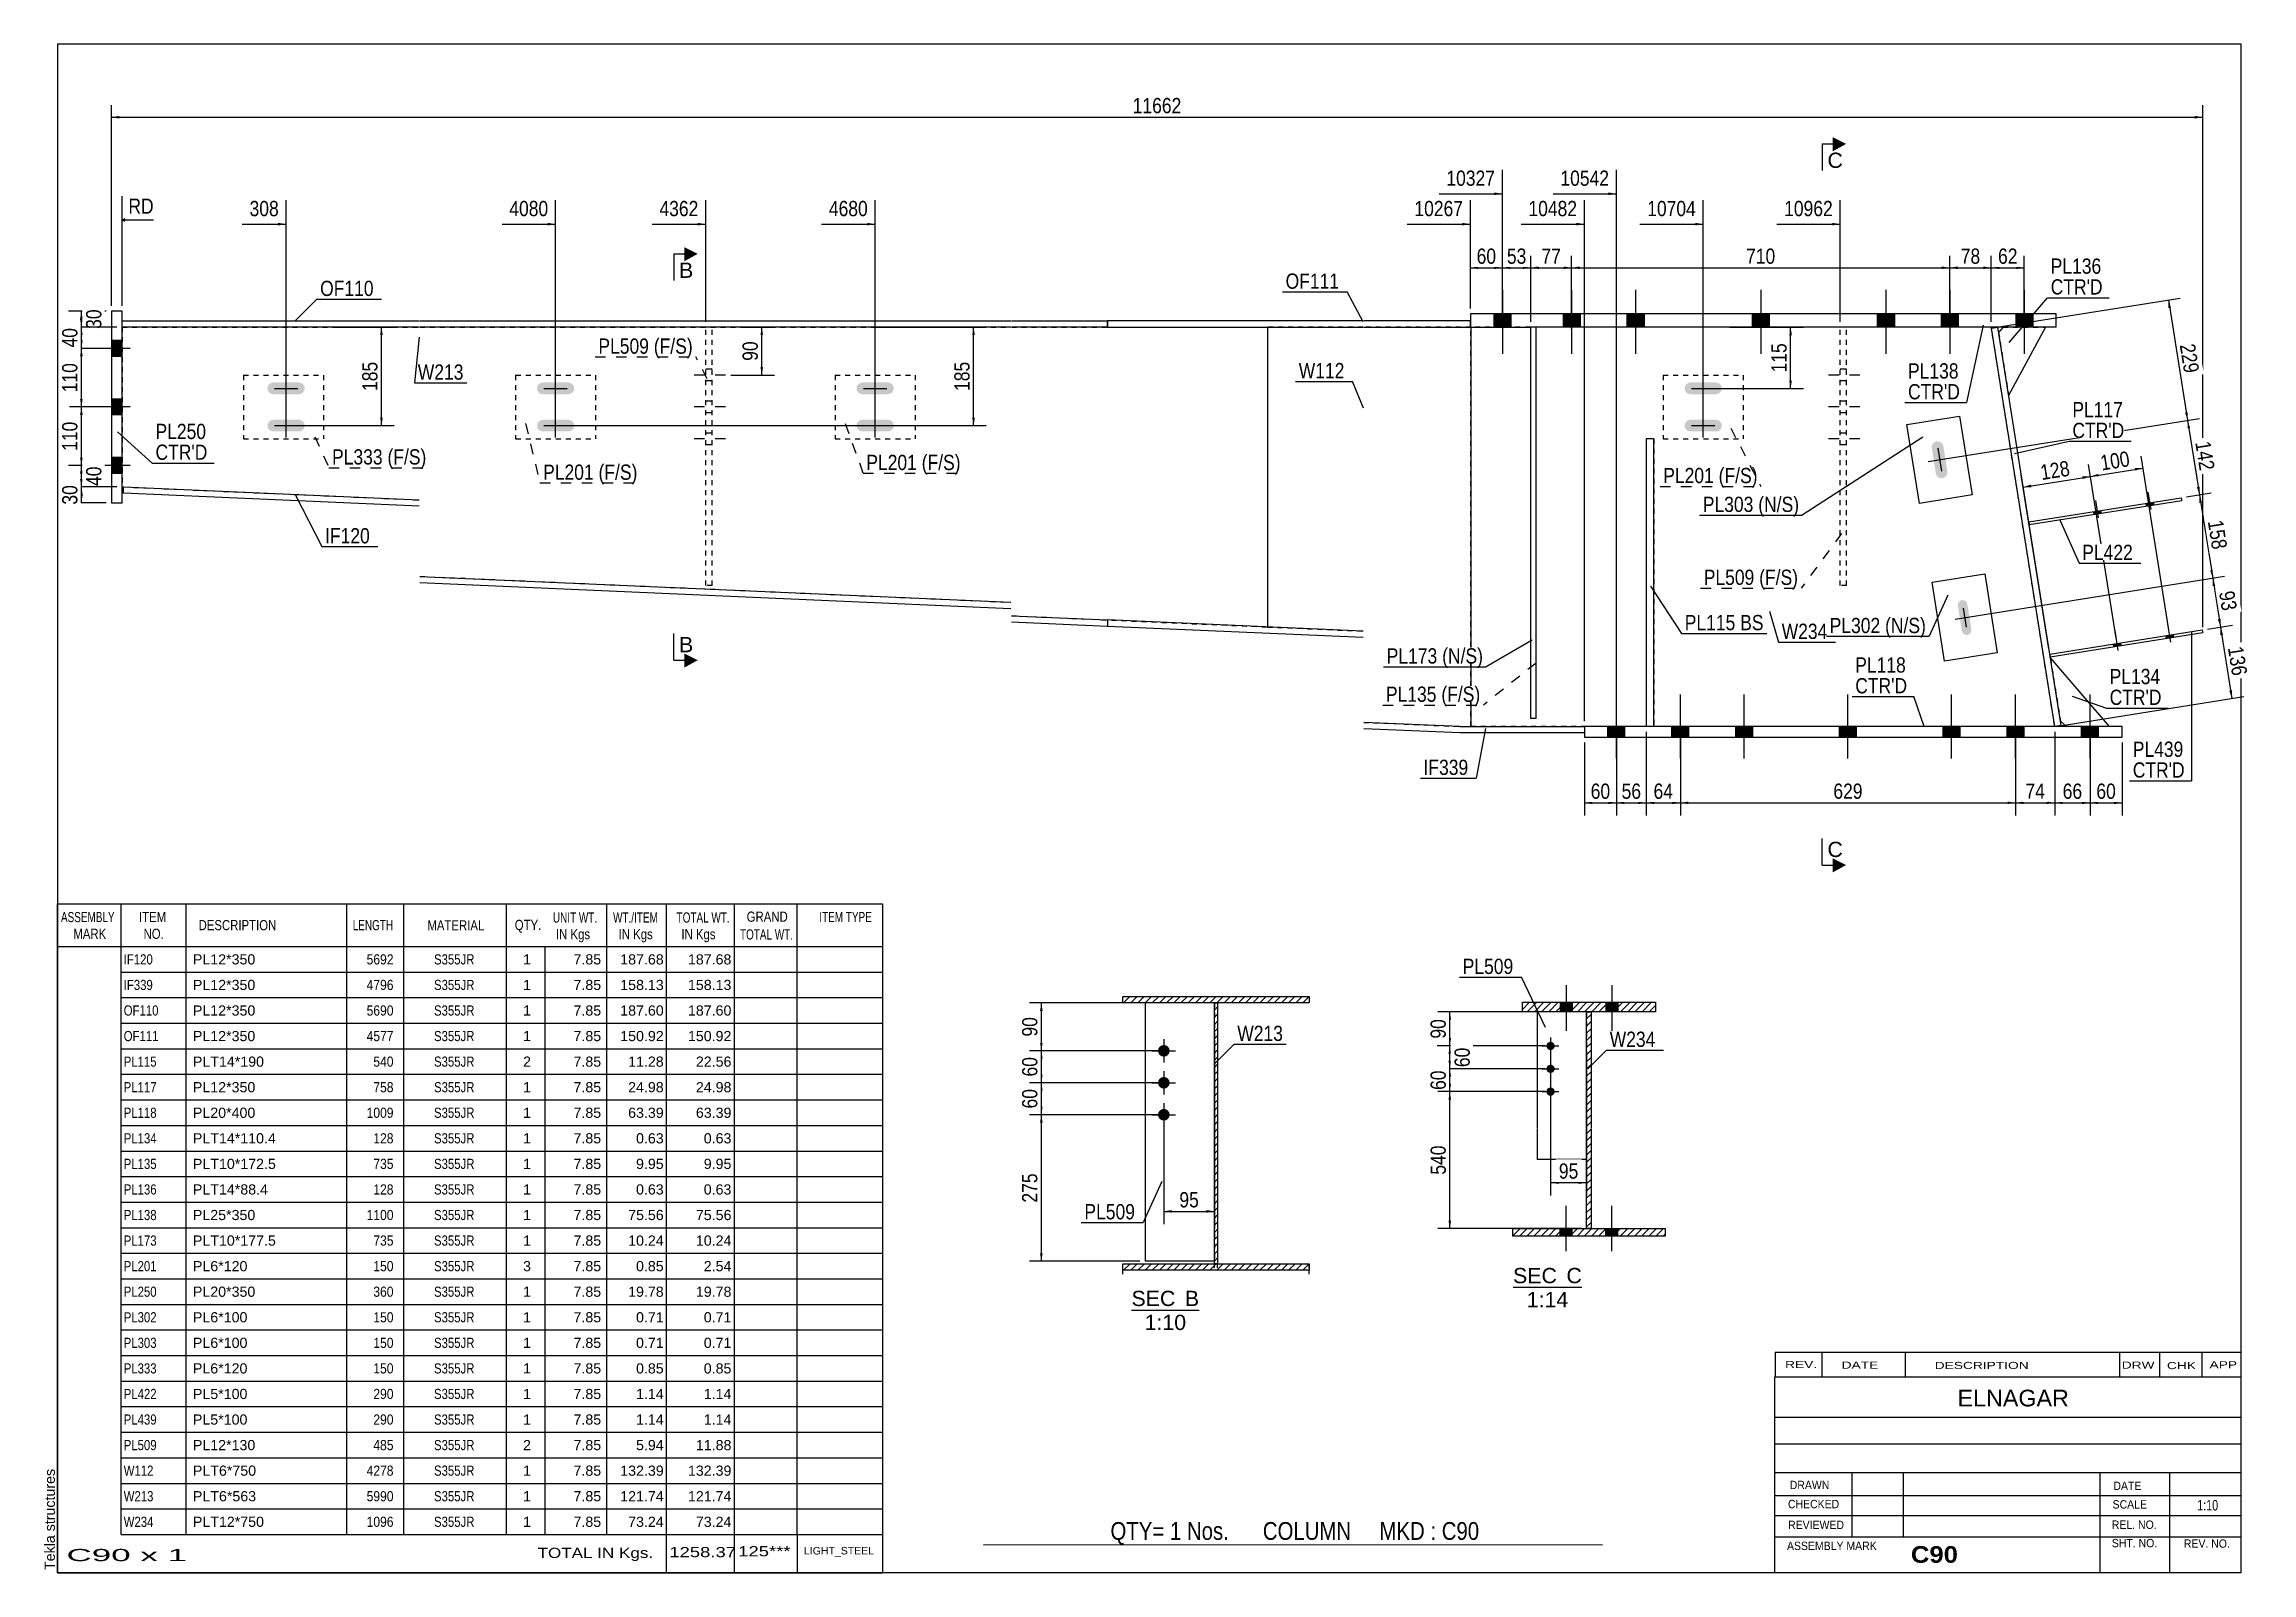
# Model space of a CAD drawing. Header units: millimetres. Extents: x -314 to 100, y -164 to 123.
import ezdxf

# ---------------------------------------------------------------- set-up
doc = ezdxf.new("R2010")
doc.units = ezdxf.units.MM
doc.linetypes.add('DXK_LINE_DOT1', pattern=[1.8814, 0.9407, -0.9407])
doc.linetypes.add('DXK_LINE_DOT2', pattern=[3.9198, 1.9599, -1.9599])
doc.styles.add('Arial', font='ARIAL.TTF', dxfattribs={"height": 0.2})
doc.styles.add('Arial Bold', font='ARIALBD.TTF', dxfattribs={"height": 0.2})
doc.styles.add('Arial Narrow', font='ARIALN.TTF', dxfattribs={"height": 0.2})

# ---------------------------------------------------------------- blocks, each defined once
blk = doc.blocks.new('Unknown-623260570-1210')
at = {"color": 5, "linetype": 'Continuous'}
for p, q in [((98.38, 122.96), (-311.62, 122.96)), ((-311.62, 122.96), (-311.62, -164.04)), ((98.38, -164.04), (98.38, 122.96)), ((-311.62, -164.04), (98.38, -164.04))]:
    blk.add_line(p, q, dxfattribs=at)
at = {"color": 174, "linetype": 'Continuous', "style": 'Arial'}
blk.add_text('Tekla structures', height=1.9102, rotation=90, dxfattribs=at).set_placement((-312.12, -163.54))
blk = doc.blocks.new('Unknown-623260570-12 - 9832')
at = {"color": 1, "linetype": 'Continuous'}
blk.add_line((-38.33, -110.44), (-25.42, -110.44), dxfattribs=at)
at = {"color": 0, "linetype": 'Continuous'}
blk.add_wipeout([(-30.11, -109.69), (-30.11, -106.69), (-38.33, -106.69), (-38.33, -109.69)], dxfattribs=at)
blk.add_wipeout([(-25.42, -109.69), (-25.42, -106.69), (-28.31, -106.69), (-28.31, -109.69)], dxfattribs=at)
blk.add_wipeout([(-27.98, -114.19), (-27.98, -111.19), (-35.76, -111.19), (-35.76, -114.19)], dxfattribs=at)
at = {"color": 136, "linetype": 'Continuous', "style": 'Arial'}
for s, height, p in [('SEC', 2.865, (-38.33, -109.69)), ('C', 2.87, (-28.31, -109.69)), ('1:14', 2.865, (-35.76, -114.19))]:
    blk.add_text(s, height=height, dxfattribs=at).set_placement(p)
blk = doc.blocks.new('Unknown-623260570-13 - 2307')
at = {"color": 1, "linetype": 'Continuous'}
blk.add_line((-109.97, -114.73), (-97.28, -114.73), dxfattribs=at)
at = {"color": 0, "linetype": 'Continuous'}
blk.add_wipeout([(-101.75, -113.98), (-101.75, -110.98), (-109.97, -110.98), (-109.97, -113.98)], dxfattribs=at)
blk.add_wipeout([(-97.28, -113.98), (-97.28, -110.98), (-99.95, -110.98), (-99.95, -113.98)], dxfattribs=at)
blk.add_wipeout([(-99.73, -118.48), (-99.73, -115.48), (-107.51, -115.48), (-107.51, -118.48)], dxfattribs=at)
at = {"color": 136, "linetype": 'Continuous', "style": 'Arial'}
for s, height, p in [('SEC', 2.865, (-109.97, -113.98)), ('B', 2.87, (-99.95, -113.98)), ('1:10', 2.865, (-107.51, -118.48))]:
    blk.add_text(s, height=height, dxfattribs=at).set_placement(p)
blk = doc.blocks.new('Bolt-623260570-1496 - 1397')
at = {"linetype": 'Continuous'}
for points in [[(-38.74, 72.33), (-41.94, 72.33), (-41.94, 69.83), (-38.74, 69.83)], [(-38.74, 72.33), (-41.94, 72.33), (-41.94, 69.83), (-38.74, 69.83)], [(-25.74, 72.33), (-28.94, 72.33), (-28.94, 69.83), (-25.74, 69.83)], [(-25.74, 72.33), (-28.94, 72.33), (-28.94, 69.83), (-25.74, 69.83)], [(-13.74, 72.33), (-16.94, 72.33), (-16.94, 69.83), (-13.74, 69.83)], [(-13.74, 72.33), (-16.94, 72.33), (-16.94, 69.83), (-13.74, 69.83)], [(9.76, 72.33), (6.56, 72.33), (6.56, 69.83), (9.76, 69.83)], [(9.76, 72.33), (6.56, 72.33), (6.56, 69.83), (9.76, 69.83)], [(33.26, 72.33), (30.06, 72.33), (30.06, 69.83), (33.26, 69.83)], [(33.26, 72.33), (30.06, 72.33), (30.06, 69.83), (33.26, 69.83)], [(45.26, 72.33), (42.06, 72.33), (42.06, 69.83), (45.26, 69.83)], [(45.26, 72.33), (42.06, 72.33), (42.06, 69.83), (45.26, 69.83)], [(59.26, 72.33), (56.06, 72.33), (56.06, 69.83), (59.26, 69.83)], [(59.26, 72.33), (56.06, 72.33), (56.06, 69.83), (59.26, 69.83)]]:
    blk.add_hatch(color=3, dxfattribs=at).paths.add_polyline_path(points)
at = {"color": 3, "linetype": 'Continuous'}
for p, q in [((-40.34, 76.8), (-40.34, 64.83)), ((-40.34, 76.8), (-40.34, 64.83)), ((-27.34, 76.8), (-27.34, 64.83)), ((-27.34, 76.8), (-27.34, 64.83)), ((-15.34, 76.8), (-15.34, 64.83)), ((-15.34, 76.8), (-15.34, 64.83)), ((8.16, 76.8), (8.16, 64.83)), ((8.16, 76.8), (8.16, 64.83)), ((31.66, 76.8), (31.66, 64.83)), ((31.66, 76.8), (31.66, 64.83)), ((43.66, 76.8), (43.66, 64.83)), ((43.66, 76.8), (43.66, 64.83)), ((57.66, 76.8), (57.66, 64.83)), ((57.66, 76.8), (57.66, 64.83)), ((-41.94, 72.33), (-41.94, 69.83)), ((-41.94, 72.33), (-41.94, 69.83)), ((-38.74, 72.33), (-38.74, 69.83)), ((-38.74, 72.33), (-38.74, 69.83)), ((-28.94, 72.33), (-28.94, 69.83)), ((-28.94, 72.33), (-28.94, 69.83)), ((-25.74, 72.33), (-25.74, 69.83)), ((-25.74, 72.33), (-25.74, 69.83)), ((-16.94, 72.33), (-16.94, 69.83)), ((-16.94, 72.33), (-16.94, 69.83)), ((-13.74, 72.33), (-13.74, 69.83)), ((-13.74, 72.33), (-13.74, 69.83)), ((6.56, 72.33), (6.56, 69.83)), ((6.56, 72.33), (6.56, 69.83)), ((9.76, 72.33), (9.76, 69.83)), ((9.76, 72.33), (9.76, 69.83)), ((30.06, 72.33), (30.06, 69.83)), ((30.06, 72.33), (30.06, 69.83)), ((33.26, 72.33), (33.26, 69.83)), ((33.26, 72.33), (33.26, 69.83)), ((42.06, 72.33), (42.06, 69.83)), ((42.06, 72.33), (42.06, 69.83)), ((45.26, 72.33), (45.26, 69.83)), ((45.26, 72.33), (45.26, 69.83)), ((56.06, 72.33), (56.06, 69.83)), ((56.06, 72.33), (56.06, 69.83)), ((59.26, 72.33), (59.26, 69.83)), ((59.26, 72.33), (59.26, 69.83))]:
    blk.add_line(p, q, dxfattribs=at)
blk = doc.blocks.new('Bolt-623260570-1694 - 1397')
at = {"linetype": 'Continuous'}
for points in [[(-265.52, 57.55), (-265.29, 57.91), (-265.2, 58.33), (-265.29, 58.75), (-265.52, 59.1), (-265.88, 59.34), (-266.3, 59.43), (-271.1, 59.43), (-271.52, 59.34), (-271.88, 59.1), (-272.12, 58.75), (-272.2, 58.33), (-272.12, 57.91), (-271.88, 57.55), (-271.52, 57.31), (-271.1, 57.23), (-266.3, 57.23), (-265.88, 57.31)], [(-265.52, 50.55), (-265.29, 50.91), (-265.2, 51.33), (-265.29, 51.75), (-265.52, 52.1), (-265.88, 52.34), (-266.3, 52.43), (-271.1, 52.43), (-271.52, 52.34), (-271.88, 52.1), (-272.12, 51.75), (-272.2, 51.33), (-272.12, 50.91), (-271.88, 50.55), (-271.52, 50.31), (-271.1, 50.23), (-266.3, 50.23), (-265.88, 50.31)]]:
    blk.add_hatch(color=3, dxfattribs=at).paths.add_polyline_path(points)
at = {"color": 3, "linetype": 'Continuous'}
for p, q in [((-270.9, 58.33), (-266.5, 58.33)), ((-268.7, 56.13), (-268.7, 60.53)), ((-270.9, 51.33), (-266.5, 51.33)), ((-268.7, 49.13), (-268.7, 53.53))]:
    blk.add_line(p, q, dxfattribs=at)
blk = doc.blocks.new('Part-623260570-1606 - 1397')
at = {"color": 2, "linetype": 'Continuous'}
for p, q in [((-299.25, 38.62), (-299.2, 39.81)), ((-243.7, 36.18), (-299.25, 38.62)), ((-299.2, 39.81), (-243.7, 37.38)), ((-243.6, 23.03), (-132.6, 18.16)), ((-132.6, 16.96), (-243.6, 21.83)), ((-132.5, 15.63), (-114.45, 14.84)), ((-114.5, 13.64), (-132.5, 14.43)), ((-114.45, 14.84), (-114.5, 13.64))]:
    blk.add_line(p, q, dxfattribs=at)
blk = doc.blocks.new('Bolt-623260570-8655 - 1397')
at = {"linetype": 'Continuous'}
blk.add_hatch(color=3, dxfattribs=at).paths.add_polyline_path([(46.31, 12.2), (46.63, 12.05), (46.98, 12.04), (47.31, 12.16), (47.56, 12.4), (47.71, 12.72), (47.73, 13.07), (46.97, 17.81), (46.85, 18.14), (46.61, 18.4), (46.29, 18.55), (45.94, 18.56), (45.61, 18.44), (45.35, 18.2), (45.21, 17.88), (45.19, 17.53), (45.95, 12.79), (46.07, 12.46)])
at = {"color": 3, "linetype": 'Continuous'}
for p, q in [((46.18, 17.08), (46.74, 13.52)), ((44.68, 15.02), (48.24, 15.58))]:
    blk.add_line(p, q, dxfattribs=at)
blk = doc.blocks.new('Part-623260570-2457 - 1397')
at = {"color": 2, "linetype": 'Continuous'}
for p, q in [((62.56, 7.67), (73.6, -5.17)), ((64.44, -4.19), (65.6, -5.17))]:
    blk.add_line(p, q, dxfattribs=at)
at = {"color": 7, "linetype": 'DXK_LINE_DOT1'}
for p, q in [((62.56, 7.67), (64.44, -4.19)), ((73.6, -5.17), (65.6, -5.17))]:
    blk.add_line(p, q, dxfattribs=at)
blk = doc.blocks.new('Part-623260570-1485 - 1397')
at = {"color": 7, "linetype": 'DXK_LINE_DOT1'}
for p, q in [((-11.92, 48.85), (-13.32, 48.85)), ((-13.32, 48.85), (-13.32, -5.17)), ((-11.92, 48.85), (-11.92, -5.17)), ((-11.92, -5.17), (-13.32, -5.17))]:
    blk.add_line(p, q, dxfattribs=at)
blk = doc.blocks.new('Part-623260570-1490 - 1397')
at = {"color": 2, "linetype": 'Continuous'}
for p, q in [((-11.92, 48.85), (-13.32, 48.85)), ((-13.32, 48.85), (-13.32, -5.17)), ((-11.92, -5.17), (-11.92, 48.85))]:
    blk.add_line(p, q, dxfattribs=at)
blk = doc.blocks.new('Part-623260570-1426 - 1397')
at = {"color": 7, "linetype": 'DXK_LINE_DOT1'}
for p, q in [((-276.7, 60.83), (-276.7, 48.83)), ((-276.7, 60.83), (-261.7, 60.83)), ((-261.7, 60.83), (-261.7, 48.83)), ((-276.7, 48.83), (-261.7, 48.83))]:
    blk.add_line(p, q, dxfattribs=at)
blk = doc.blocks.new('Part-623260570-1431 - 1397')
at = {"color": 7, "linetype": 'DXK_LINE_DOT1'}
for p, q in [((-165.6, 60.83), (-165.6, 48.83)), ((-165.6, 60.83), (-150.6, 60.83)), ((-150.6, 60.83), (-150.6, 48.83)), ((-165.6, 48.83), (-150.6, 48.83))]:
    blk.add_line(p, q, dxfattribs=at)
blk = doc.blocks.new('Part-623260570-1436 - 1397')
at = {"color": 7, "linetype": 'DXK_LINE_DOT1'}
for p, q in [((-225.6, 60.83), (-225.6, 48.83)), ((-225.6, 60.83), (-210.6, 60.83)), ((-210.6, 60.83), (-210.6, 48.83)), ((-225.6, 48.83), (-210.6, 48.83))]:
    blk.add_line(p, q, dxfattribs=at)
blk = doc.blocks.new('Part-623260570-1518 - 1397')
at = {"color": 2, "linetype": 'Continuous'}
for p, q in [((-66.45, 71.03), (-114.45, 71.03)), ((-114.45, 69.83), (-114.45, 71.03)), ((-46.34, 71.03), (-66.35, 71.03)), ((-46.34, 69.83), (-46.34, 71.03)), ((-114.45, 69.83), (-66.45, 69.83)), ((-66.35, 69.83), (-46.34, 69.83))]:
    blk.add_line(p, q, dxfattribs=at)
blk = doc.blocks.new('Part-623260570-1458 - 1397')
at = {"color": 7, "linetype": 'DXK_LINE_DOT1'}
for p, q in [((-33.99, 69.83), (-34.99, 69.83)), ((-34.99, -3.67), (-34.99, 69.83)), ((-33.99, -3.67), (-33.99, 69.83)), ((-33.99, -3.67), (-34.99, -3.67))]:
    blk.add_line(p, q, dxfattribs=at)
blk = doc.blocks.new('Part-623260570-1480 - 1397')
at = {"color": 2, "linetype": 'Continuous'}
for p, q in [((-33.99, 69.83), (-34.99, 69.83)), ((-34.99, -3.67), (-34.99, 69.83)), ((-33.99, -3.67), (-33.99, 69.83)), ((-33.99, -3.67), (-34.99, -3.67))]:
    blk.add_line(p, q, dxfattribs=at)
blk = doc.blocks.new('Part-623260570-8653 - 1397')
at = {"color": 2, "linetype": 'Continuous'}
for p, q in [((58.49, 33.24), (87.13, 37.79)), ((87.13, 37.79), (87.21, 37.3)), ((58.57, 32.75), (87.21, 37.3))]:
    blk.add_line(p, q, dxfattribs=at)
at = {"color": 7, "linetype": 'DXK_LINE_DOT1'}
blk.add_line((58.49, 33.24), (58.57, 32.75), dxfattribs=at)
blk = doc.blocks.new('Part-623260570-1540 - 1397')
at = {"color": 2, "linetype": 'Continuous'}
for p, q in [((62.44, 8.4), (91.08, 12.96)), ((62.52, 7.91), (91.16, 12.46)), ((91.08, 12.96), (91.16, 12.46))]:
    blk.add_line(p, q, dxfattribs=at)
at = {"color": 7, "linetype": 'DXK_LINE_DOT1'}
blk.add_line((62.44, 8.4), (62.52, 7.91), dxfattribs=at)
blk = doc.blocks.new('Bolt-623260570-1609 - 1397')
at = {"linetype": 'Continuous'}
for points in [[(-17.32, -5.17), (-20.52, -5.17), (-20.52, -7.17), (-17.32, -7.17)], [(-17.32, -5.17), (-20.52, -5.17), (-20.52, -7.17), (-17.32, -7.17)], [(-5.32, -5.17), (-8.52, -5.17), (-8.52, -7.17), (-5.32, -7.17)], [(-5.32, -5.17), (-8.52, -5.17), (-8.52, -7.17), (-5.32, -7.17)], [(6.68, -5.17), (3.48, -5.17), (3.48, -7.17), (6.68, -7.17)], [(6.68, -5.17), (3.48, -5.17), (3.48, -7.17), (6.68, -7.17)], [(26.15, -5.17), (22.95, -5.17), (22.95, -7.17), (26.15, -7.17)], [(26.15, -5.17), (22.95, -5.17), (22.95, -7.17), (26.15, -7.17)], [(45.62, -5.17), (42.42, -5.17), (42.42, -7.17), (45.62, -7.17)], [(45.62, -5.17), (42.42, -5.17), (42.42, -7.17), (45.62, -7.17)], [(57.62, -5.17), (54.42, -5.17), (54.42, -7.17), (57.62, -7.17)], [(57.62, -5.17), (54.42, -5.17), (54.42, -7.17), (57.62, -7.17)], [(71.62, -5.17), (68.42, -5.17), (68.42, -7.17), (71.62, -7.17)], [(71.62, -5.17), (68.42, -5.17), (68.42, -7.17), (71.62, -7.17)]]:
    blk.add_hatch(color=3, dxfattribs=at).paths.add_polyline_path(points)
at = {"color": 3, "linetype": 'Continuous'}
for p, q in [((-18.92, -11.15), (-18.92, 0.83)), ((-18.92, -11.15), (-18.92, 0.83)), ((-6.92, -11.15), (-6.92, 0.83)), ((-6.92, -11.15), (-6.92, 0.83)), ((5.08, -11.15), (5.08, 0.83)), ((5.08, -11.15), (5.08, 0.83)), ((24.55, -11.15), (24.55, 0.83)), ((24.55, -11.15), (24.55, 0.83)), ((44.02, -11.15), (44.02, 0.83)), ((44.02, -11.15), (44.02, 0.83)), ((56.02, -11.15), (56.02, 0.83)), ((56.02, -11.15), (56.02, 0.83)), ((70.02, -11.15), (70.02, 0.83)), ((70.02, -11.15), (70.02, 0.83)), ((-20.52, -7.17), (-20.52, -5.17)), ((-20.52, -7.17), (-20.52, -5.17)), ((-17.32, -7.17), (-17.32, -5.17)), ((-17.32, -7.17), (-17.32, -5.17)), ((-8.52, -7.17), (-8.52, -5.17)), ((-8.52, -7.17), (-8.52, -5.17)), ((-5.32, -7.17), (-5.32, -5.17)), ((-5.32, -7.17), (-5.32, -5.17)), ((3.48, -7.17), (3.48, -5.17)), ((3.48, -7.17), (3.48, -5.17)), ((6.68, -7.17), (6.68, -5.17)), ((6.68, -7.17), (6.68, -5.17)), ((22.95, -7.17), (22.95, -5.17)), ((22.95, -7.17), (22.95, -5.17)), ((26.15, -7.17), (26.15, -5.17)), ((26.15, -7.17), (26.15, -5.17)), ((42.42, -7.17), (42.42, -5.17)), ((42.42, -7.17), (42.42, -5.17)), ((45.62, -7.17), (45.62, -5.17)), ((45.62, -7.17), (45.62, -5.17)), ((54.42, -7.17), (54.42, -5.17)), ((54.42, -7.17), (54.42, -5.17)), ((57.62, -7.17), (57.62, -5.17)), ((57.62, -7.17), (57.62, -5.17)), ((68.42, -7.17), (68.42, -5.17)), ((68.42, -7.17), (68.42, -5.17)), ((71.62, -7.17), (71.62, -5.17)), ((71.62, -7.17), (71.62, -5.17))]:
    blk.add_line(p, q, dxfattribs=at)
blk = doc.blocks.new('Part-623260570-8651 - 1397')
at = {"color": 2, "linetype": 'Continuous'}
for p, q in [((40.34, 21.92), (50.22, 23.49)), ((42.7, 7.11), (40.34, 21.92)), ((50.22, 23.49), (52.58, 8.68)), ((52.58, 8.68), (42.7, 7.11))]:
    blk.add_line(p, q, dxfattribs=at)
blk = doc.blocks.new('Part-623260570-1562 - 1397')
at = {"color": 7, "linetype": 'DXK_LINE_DOT1'}
for p, q in [((-299.5, 69.83), (-243.7, 69.83)), ((-299.5, 69.83), (-299.5, 39.83)), ((-243.6, 69.83), (-132.6, 69.83)), ((-132.5, 69.83), (-84.45, 69.83)), ((-299.2, 39.81), (-243.7, 37.38)), ((-243.6, 23.03), (-132.6, 18.16)), ((-132.5, 15.63), (-84.45, 13.52))]:
    blk.add_line(p, q, dxfattribs=at)
at = {"color": 2, "linetype": 'Continuous'}
for p, q in [((-84.45, 69.83), (-84.45, 13.52)), ((-299.5, 39.83), (-299.2, 39.81))]:
    blk.add_line(p, q, dxfattribs=at)
blk = doc.blocks.new('Part-623260570-1776 - 1397')
at = {"color": 2, "linetype": 'Continuous'}
for p, q in [((76.02, -5.17), (-24.92, -5.17)), ((-24.92, -5.17), (-24.92, -7.17)), ((-24.92, -7.17), (76.02, -7.17)), ((76.02, -7.17), (76.02, -5.17))]:
    blk.add_line(p, q, dxfattribs=at)
blk = doc.blocks.new('Part-623260570-1584 - 1397')
at = {"color": 2, "linetype": 'Continuous'}
for p, q in [((-114.45, 14.84), (-114.5, 13.64)), ((-66.45, 11.53), (-114.5, 13.64)), ((-66.45, 12.73), (-114.45, 14.84)), ((-48.32, -5.17), (-66.35, -4.38)), ((-48.35, -6.37), (-66.35, -5.58)), ((-24.92, -6.37), (-48.35, -6.37)), ((-48.32, -5.17), (-24.92, -5.17))]:
    blk.add_line(p, q, dxfattribs=at)
at = {"color": 7, "linetype": 'DXK_LINE_DOT1'}
blk.add_line((-24.92, -5.17), (-24.92, -6.37), dxfattribs=at)
blk = doc.blocks.new('Bolt-623260570-1607 - 1397')
at = {"linetype": 'Continuous'}
for points in [[(74.47, 9.81), (75.85, 10.03), (75.77, 10.52), (74.39, 10.3)], [(74.47, 9.81), (75.85, 10.03), (75.77, 10.52), (74.39, 10.3)], [(84.34, 11.38), (85.73, 11.6), (85.65, 12.09), (84.26, 11.87)], [(84.34, 11.38), (85.73, 11.6), (85.65, 12.09), (84.26, 11.87)]]:
    blk.add_hatch(color=3, dxfattribs=at).paths.add_polyline_path(points)
at = {"color": 3, "linetype": 'Continuous'}
for p, q in [((75.28, 9.13), (74.69, 12.88)), ((75.28, 9.13), (74.69, 12.88)), ((85.16, 10.7), (84.56, 14.45)), ((85.16, 10.7), (84.56, 14.45)), ((74.47, 9.81), (74.39, 10.3)), ((74.47, 9.81), (74.39, 10.3)), ((75.85, 10.03), (75.77, 10.52)), ((75.85, 10.03), (75.77, 10.52)), ((84.34, 11.38), (84.26, 11.87)), ((84.34, 11.38), (84.26, 11.87)), ((85.73, 11.6), (85.65, 12.09)), ((85.73, 11.6), (85.65, 12.09))]:
    blk.add_line(p, q, dxfattribs=at)
blk = doc.blocks.new('Bolt-623260570-1608 - 1397')
at = {"linetype": 'Continuous'}
for points in [[(-214.92, 57.55), (-214.68, 57.91), (-214.6, 58.33), (-214.68, 58.75), (-214.92, 59.1), (-215.28, 59.34), (-215.7, 59.43), (-220.5, 59.43), (-220.92, 59.34), (-221.28, 59.1), (-221.52, 58.75), (-221.6, 58.33), (-221.52, 57.91), (-221.28, 57.55), (-220.92, 57.31), (-220.5, 57.23), (-215.7, 57.23), (-215.28, 57.31)], [(-214.92, 50.55), (-214.68, 50.91), (-214.6, 51.33), (-214.68, 51.75), (-214.92, 52.1), (-215.28, 52.34), (-215.7, 52.43), (-220.5, 52.43), (-220.92, 52.34), (-221.28, 52.1), (-221.52, 51.75), (-221.6, 51.33), (-221.52, 50.91), (-221.28, 50.55), (-220.92, 50.31), (-220.5, 50.23), (-215.7, 50.23), (-215.28, 50.31)]]:
    blk.add_hatch(color=3, dxfattribs=at).paths.add_polyline_path(points)
at = {"color": 3, "linetype": 'Continuous'}
for p, q in [((-220.3, 58.33), (-215.9, 58.33)), ((-218.1, 56.13), (-218.1, 60.53)), ((-220.3, 51.33), (-215.9, 51.33)), ((-218.1, 49.13), (-218.1, 53.53))]:
    blk.add_line(p, q, dxfattribs=at)
blk = doc.blocks.new('Bolt-623260570-1610 - 1397')
at = {"linetype": 'Continuous'}
for points in [[(-154.92, 57.55), (-154.68, 57.91), (-154.6, 58.33), (-154.68, 58.75), (-154.92, 59.1), (-155.28, 59.34), (-155.7, 59.43), (-160.5, 59.43), (-160.92, 59.34), (-161.28, 59.1), (-161.52, 58.75), (-161.6, 58.33), (-161.52, 57.91), (-161.28, 57.55), (-160.92, 57.31), (-160.5, 57.23), (-155.7, 57.23), (-155.28, 57.31)], [(-154.92, 50.55), (-154.68, 50.91), (-154.6, 51.33), (-154.68, 51.75), (-154.92, 52.1), (-155.28, 52.34), (-155.7, 52.43), (-160.5, 52.43), (-160.92, 52.34), (-161.28, 52.1), (-161.52, 51.75), (-161.6, 51.33), (-161.52, 50.91), (-161.28, 50.55), (-160.92, 50.31), (-160.5, 50.23), (-155.7, 50.23), (-155.28, 50.31)]]:
    blk.add_hatch(color=3, dxfattribs=at).paths.add_polyline_path(points)
at = {"color": 3, "linetype": 'Continuous'}
for p, q in [((-160.3, 58.33), (-155.9, 58.33)), ((-158.1, 56.13), (-158.1, 60.53)), ((-160.3, 51.33), (-155.9, 51.33)), ((-158.1, 49.13), (-158.1, 53.53))]:
    blk.add_line(p, q, dxfattribs=at)
blk = doc.blocks.new('Part-623260570-1663 - 1397')
at = {"color": 2, "linetype": 'Continuous'}
for p, q in [((51.49, 69.64), (52.67, 69.83)), ((63.38, -5.17), (51.49, 69.64)), ((64.57, -4.98), (52.67, 69.83)), ((64.57, -4.98), (63.38, -5.17))]:
    blk.add_line(p, q, dxfattribs=at)
blk = doc.blocks.new('Part-623260570-1692 - 1397')
at = {"color": 2, "linetype": 'Continuous'}
for p, q in [((-299.5, 72.83), (-301.5, 72.83)), ((-301.5, 72.83), (-301.5, 36.83)), ((-299.5, 36.83), (-299.5, 72.83)), ((-301.5, 36.83), (-299.5, 36.83))]:
    blk.add_line(p, q, dxfattribs=at)
blk = doc.blocks.new('Bolt-623260570-1693 - 1397')
at = {"linetype": 'Continuous'}
for points in [[(-301.5, 67.33), (-301.5, 64.33), (-299.5, 64.33), (-299.5, 67.33)], [(-301.5, 67.33), (-301.5, 64.33), (-299.5, 64.33), (-299.5, 67.33)], [(-301.5, 56.33), (-301.5, 53.33), (-299.5, 53.33), (-299.5, 56.33)], [(-301.5, 56.33), (-301.5, 53.33), (-299.5, 53.33), (-299.5, 56.33)], [(-301.5, 45.33), (-301.5, 42.33), (-299.5, 42.33), (-299.5, 45.33)], [(-301.5, 45.33), (-301.5, 42.33), (-299.5, 42.33), (-299.5, 45.33)]]:
    blk.add_hatch(color=3, dxfattribs=at).paths.add_polyline_path(points)
at = {"color": 3, "linetype": 'Continuous'}
for p, q in [((-299.5, 67.33), (-301.5, 67.33)), ((-299.5, 67.33), (-301.5, 67.33)), ((-298, 65.83), (-301.5, 65.83)), ((-298, 65.83), (-301.5, 65.83)), ((-299.5, 64.33), (-301.5, 64.33)), ((-299.5, 64.33), (-301.5, 64.33)), ((-299.5, 56.33), (-301.5, 56.33)), ((-299.5, 56.33), (-301.5, 56.33)), ((-298, 54.83), (-301.5, 54.83)), ((-298, 54.83), (-301.5, 54.83)), ((-299.5, 53.33), (-301.5, 53.33)), ((-299.5, 53.33), (-301.5, 53.33)), ((-299.5, 45.33), (-301.5, 45.33)), ((-299.5, 45.33), (-301.5, 45.33)), ((-298, 43.83), (-301.5, 43.83)), ((-298, 43.83), (-301.5, 43.83)), ((-299.5, 42.33), (-301.5, 42.33)), ((-299.5, 42.33), (-301.5, 42.33))]:
    blk.add_line(p, q, dxfattribs=at)
blk = doc.blocks.new('Bolt-623260570-1695 - 1397')
at = {"color": 3, "linetype": 'DXK_LINE_DOT2'}
for p, q in [((-186.21, 60.83), (-193.01, 60.83)), ((-188.71, 61.93), (-189.91, 61.93)), ((-188.71, 59.73), (-189.91, 59.73)), ((-186.21, 54.83), (-193.01, 54.83)), ((-188.71, 55.93), (-189.91, 55.93)), ((-188.71, 53.73), (-189.91, 53.73)), ((-188.71, 49.93), (-189.91, 49.93)), ((-186.21, 48.83), (-193.01, 48.83)), ((-188.71, 47.73), (-189.91, 47.73))]:
    blk.add_line(p, q, dxfattribs=at)
blk = doc.blocks.new('Part-623260570-1781 - 1397')
at = {"color": 2, "linetype": 'Continuous'}
for p, q in [((63.66, 72.33), (-46.34, 72.33)), ((-46.34, 72.33), (-46.34, 69.83)), ((63.66, 69.83), (63.66, 72.33)), ((-46.34, 69.83), (-34.99, 69.83)), ((63.66, 69.83), (-33.99, 69.83))]:
    blk.add_line(p, q, dxfattribs=at)
blk = doc.blocks.new('Part-623260570-1717 - 1397')
at = {"color": 2, "linetype": 'Continuous'}
for p, q in [((-299.5, 69.83), (-299.5, 71.03)), ((-299.5, 71.03), (-243.7, 71.03)), ((-243.6, 71.03), (-132.6, 71.03)), ((-132.5, 71.03), (-114.45, 71.03)), ((-114.45, 71.03), (-114.45, 69.83)), ((-243.7, 69.83), (-299.5, 69.83)), ((-132.6, 69.83), (-243.6, 69.83)), ((-114.45, 69.83), (-132.5, 69.83))]:
    blk.add_line(p, q, dxfattribs=at)
blk = doc.blocks.new('Part-623260570-1739 - 1397')
at = {"color": 2, "linetype": 'Continuous'}
for p, q in [((-46.24, 69.83), (-46.24, -5.17)), ((51.49, 69.64), (51.46, 69.83))]:
    blk.add_line(p, q, dxfattribs=at)
at = {"color": 7, "linetype": 'DXK_LINE_DOT1'}
for p, q in [((51.46, 69.83), (-46.24, 69.83)), ((63.38, -5.17), (51.49, 69.64)), ((-13.32, -5.17), (-46.24, -5.17)), ((63.38, -5.17), (-11.92, -5.17))]:
    blk.add_line(p, q, dxfattribs=at)
blk = doc.blocks.new('Part-623260570-8652 - 1397')
at = {"color": 2, "linetype": 'Continuous'}
for p, q in [((35.63, 51.55), (45.51, 53.12)), ((37.99, 36.74), (35.63, 51.55)), ((45.51, 53.12), (47.86, 38.31)), ((47.86, 38.31), (37.99, 36.74))]:
    blk.add_line(p, q, dxfattribs=at)
blk = doc.blocks.new('Part-623260570-1761 - 1397')
at = {"color": 7, "linetype": 'DXK_LINE_DOT1'}
for p, q in [((-189.91, 21.33), (-189.91, 69.83)), ((-188.71, 21.33), (-188.71, 69.83)), ((-188.71, 21.33), (-189.91, 21.33))]:
    blk.add_line(p, q, dxfattribs=at)
blk = doc.blocks.new('Part-623260570-1771 - 1397')
at = {"color": 2, "linetype": 'Continuous'}
blk.add_line((-84.45, 69.83), (-84.45, 13.52), dxfattribs=at)
at = {"color": 7, "linetype": 'DXK_LINE_DOT1'}
for p, q in [((-66.45, 69.83), (-84.45, 69.83)), ((-46.24, 69.83), (-66.35, 69.83)), ((-46.24, -5.17), (-46.24, 69.83)), ((-84.45, 13.52), (-66.45, 12.73)), ((-66.35, -4.38), (-48.32, -5.17)), ((-48.32, -5.17), (-46.24, -5.17))]:
    blk.add_line(p, q, dxfattribs=at)
blk = doc.blocks.new('Part-623260570-2459 - 1397')
at = {"color": 2, "linetype": 'Continuous'}
for p, q in [((53.67, 69.83), (52.83, 68.84)), ((61.67, 69.83), (54.71, 56.99))]:
    blk.add_line(p, q, dxfattribs=at)
at = {"color": 7, "linetype": 'DXK_LINE_DOT1'}
for p, q in [((52.83, 68.84), (54.71, 56.99)), ((53.67, 69.83), (61.67, 69.83)), ((54.71, 56.99), (54.71, 56.99))]:
    blk.add_line(p, q, dxfattribs=at)
blk = doc.blocks.new('Part-623260570-7540 - 1397')
at = {"color": 7, "linetype": 'DXK_LINE_DOT1'}
for p, q in [((-10.13, 60.83), (-10.13, 48.83)), ((-10.13, 60.83), (4.87, 60.83)), ((4.87, 60.83), (4.87, 48.83)), ((-10.13, 48.83), (4.87, 48.83))]:
    blk.add_line(p, q, dxfattribs=at)
blk = doc.blocks.new('Bolt-623260570-7541 - 1397')
at = {"linetype": 'Continuous'}
for points in [[(0.55, 57.55), (0.79, 57.91), (0.87, 58.33), (0.79, 58.75), (0.55, 59.1), (0.19, 59.34), (-0.23, 59.43), (-5.03, 59.43), (-5.45, 59.34), (-5.8, 59.1), (-6.04, 58.75), (-6.13, 58.33), (-6.04, 57.91), (-5.8, 57.55), (-5.45, 57.31), (-5.03, 57.23), (-0.23, 57.23), (0.19, 57.31)], [(0.55, 50.55), (0.79, 50.91), (0.87, 51.33), (0.79, 51.75), (0.55, 52.1), (0.19, 52.34), (-0.23, 52.43), (-5.03, 52.43), (-5.45, 52.34), (-5.8, 52.1), (-6.04, 51.75), (-6.13, 51.33), (-6.04, 50.91), (-5.8, 50.55), (-5.45, 50.31), (-5.03, 50.23), (-0.23, 50.23), (0.19, 50.31)]]:
    blk.add_hatch(color=3, dxfattribs=at).paths.add_polyline_path(points)
at = {"color": 3, "linetype": 'Continuous'}
for p, q in [((-4.83, 58.33), (-0.43, 58.33)), ((-2.63, 56.13), (-2.63, 60.53)), ((-4.83, 51.33), (-0.43, 51.33)), ((-2.63, 49.13), (-2.63, 53.53))]:
    blk.add_line(p, q, dxfattribs=at)
blk = doc.blocks.new('Part-623260570-8654 - 1397')
at = {"color": 7, "linetype": 'DXK_LINE_DOT1'}
for p, q in [((23.09, 21.33), (23.09, 69.83)), ((24.29, 21.33), (24.29, 69.83)), ((24.29, 21.33), (23.09, 21.33))]:
    blk.add_line(p, q, dxfattribs=at)
blk = doc.blocks.new('Bolt-623260570-8656 - 1397')
at = {"linetype": 'Continuous'}
blk.add_hatch(color=3, dxfattribs=at).paths.add_polyline_path([(41.48, 41.67), (41.87, 41.49), (42.3, 41.47), (42.7, 41.62), (43.02, 41.91), (43.19, 42.3), (43.21, 42.73), (42.46, 47.47), (42.31, 47.87), (42.02, 48.19), (41.63, 48.37), (41.2, 48.38), (40.8, 48.24), (40.48, 47.94), (40.3, 47.55), (40.29, 47.13), (41.04, 42.39), (41.19, 41.98)])
at = {"color": 3, "linetype": 'Continuous'}
for p, q in [((41.4, 47.1), (42.09, 42.76)), ((39.58, 44.58), (43.92, 45.27))]:
    blk.add_line(p, q, dxfattribs=at)
blk = doc.blocks.new('Bolt-623260570-8659 - 1397')
at = {"linetype": 'Continuous'}
for points in [[(70.76, 34.68), (72.14, 34.9), (72.06, 35.4), (70.68, 35.18)], [(70.76, 34.68), (72.14, 34.9), (72.06, 35.4), (70.68, 35.18)], [(80.63, 36.25), (82.02, 36.47), (81.94, 36.97), (80.55, 36.75)], [(80.63, 36.25), (82.02, 36.47), (81.94, 36.97), (80.55, 36.75)]]:
    blk.add_hatch(color=3, dxfattribs=at).paths.add_polyline_path(points)
at = {"color": 3, "linetype": 'Continuous'}
for p, q in [((81.45, 35.57), (80.93, 38.83)), ((81.45, 35.57), (80.93, 38.83)), ((70.76, 34.68), (70.68, 35.18)), ((70.76, 34.68), (70.68, 35.18)), ((71.57, 34), (71.06, 37.26)), ((71.57, 34), (71.06, 37.26)), ((72.14, 34.9), (72.06, 35.4)), ((72.14, 34.9), (72.06, 35.4)), ((80.63, 36.25), (80.55, 36.75)), ((80.63, 36.25), (80.55, 36.75)), ((82.02, 36.47), (81.94, 36.97)), ((82.02, 36.47), (81.94, 36.97))]:
    blk.add_line(p, q, dxfattribs=at)
blk = doc.blocks.new('Bolt-623260570-8660 - 1397')
at = {"color": 3, "linetype": 'DXK_LINE_DOT2'}
for p, q in [((26.79, 60.83), (19.99, 60.83)), ((24.29, 61.93), (23.09, 61.93)), ((24.29, 59.73), (23.09, 59.73)), ((26.79, 54.83), (19.99, 54.83)), ((24.29, 55.93), (23.09, 55.93)), ((24.29, 53.73), (23.09, 53.73)), ((24.29, 49.93), (23.09, 49.93)), ((26.79, 48.83), (19.99, 48.83)), ((24.29, 47.73), (23.09, 47.73))]:
    blk.add_line(p, q, dxfattribs=at)
blk = doc.blocks.new('Bolt-623260570-9875 - 9832')
at = {"linetype": 'Continuous'}
for points in [[(-27.22, -56.93), (-29.51, -56.93), (-29.51, -58.72), (-27.22, -58.72)], [(-18.65, -56.93), (-20.93, -56.93), (-20.93, -58.72), (-18.65, -58.72)]]:
    blk.add_hatch(color=3, dxfattribs=at).paths.add_polyline_path(points)
at = {"color": 3, "linetype": 'Continuous'}
for p, q in [((-28.36, -53.74), (-28.36, -62.29)), ((-19.79, -53.74), (-19.79, -62.29)), ((-29.51, -56.93), (-29.51, -58.72)), ((-27.22, -56.93), (-27.22, -58.72)), ((-20.93, -56.93), (-20.93, -58.72)), ((-18.65, -56.93), (-18.65, -58.72))]:
    blk.add_line(p, q, dxfattribs=at)
blk = doc.blocks.new('Part-623260570-9867 - 9832')
at = {"color": 2, "linetype": 'Continuous'}
for p, q in [((-33.79, -58.72), (-33.79, -80.67)), ((-33.79, -80.77), (-33.79, -86.48)), ((-24.51, -86.48), (-33.79, -86.48))]:
    blk.add_line(p, q, dxfattribs=at)
at = {"color": 7, "linetype": 'DXK_LINE_DOT1'}
for p, q in [((-24.51, -58.72), (-33.79, -58.72)), ((-24.51, -58.72), (-24.51, -80.67)), ((-24.51, -80.77), (-24.51, -86.48))]:
    blk.add_line(p, q, dxfattribs=at)
blk = doc.blocks.new('Part-623260570-9851 - 9832')
at = {"linetype": 'Continuous'}
h = blk.add_hatch(dxfattribs=at)
h.set_pattern_fill('', scale=0.3, style=0, pattern_type=0)
h.set_pattern_definition([(45, (-36.5767, -56.9326), (-0.67352, 0.67352), [])])
h.paths.add_polyline_path([(-11.58, -56.93), (-36.58, -56.93), (-36.58, -58.72), (-11.58, -58.72)])
at = {"color": 2, "linetype": 'Continuous'}
for p, q in [((-36.58, -56.93), (-11.58, -56.93)), ((-36.58, -58.72), (-36.58, -56.93)), ((-11.58, -56.93), (-11.58, -58.72)), ((-11.58, -58.72), (-36.58, -58.72))]:
    blk.add_line(p, q, dxfattribs=at)
blk = doc.blocks.new('Part-623260570-9843 - 9832')
at = {"linetype": 'Continuous'}
h = blk.add_hatch(dxfattribs=at)
h.set_pattern_fill('', scale=0.3, style=0, pattern_type=0)
h.set_pattern_definition([(45, (-38.3624, -99.4235), (-0.67352, 0.67352), [])])
h.paths.add_polyline_path([(-9.79, -99.42), (-38.36, -99.42), (-38.36, -100.85), (-9.79, -100.85)])
at = {"color": 2, "linetype": 'Continuous'}
for p, q in [((-38.36, -99.42), (-9.79, -99.42)), ((-38.36, -100.85), (-38.36, -99.42)), ((-9.79, -99.42), (-9.79, -100.85)), ((-9.79, -100.85), (-38.36, -100.85))]:
    blk.add_line(p, q, dxfattribs=at)
blk = doc.blocks.new('Part-623260570-9856 - 9832')
at = {"linetype": 'Continuous'}
h = blk.add_hatch(dxfattribs=at)
h.set_pattern_fill('', scale=0.3, style=0, pattern_type=0)
h.set_pattern_definition([(45, (-24.5053, -58.7185), (-0.67352, 0.67352), [])])
h.paths.add_polyline_path([(-23.65, -58.72), (-24.51, -58.72), (-24.51, -99.42), (-23.65, -99.42)])
at = {"color": 2, "linetype": 'Continuous'}
for p, q in [((-24.51, -58.72), (-23.65, -58.72)), ((-24.51, -80.67), (-24.51, -58.72)), ((-23.65, -58.72), (-23.65, -80.67)), ((-24.51, -92.2), (-24.51, -80.77)), ((-23.65, -80.77), (-23.65, -92.2)), ((-24.51, -99.42), (-24.51, -92.3)), ((-23.65, -92.3), (-23.65, -99.42)), ((-23.65, -99.42), (-24.51, -99.42))]:
    blk.add_line(p, q, dxfattribs=at)
blk = doc.blocks.new('Bolt-623260570-9869 - 9832')
at = {"linetype": 'Continuous'}
for points in [[(-29.51, -100.85), (-27.22, -100.85), (-27.22, -99.42), (-29.51, -99.42)], [(-20.93, -100.85), (-18.65, -100.85), (-18.65, -99.42), (-20.93, -99.42)]]:
    blk.add_hatch(color=3, dxfattribs=at).paths.add_polyline_path(points)
at = {"color": 3, "linetype": 'Continuous'}
for p, q in [((-28.36, -103.69), (-28.36, -95.14)), ((-19.79, -103.69), (-19.79, -95.14)), ((-29.51, -100.85), (-29.51, -99.42)), ((-27.22, -100.85), (-27.22, -99.42)), ((-20.93, -100.85), (-20.93, -99.42)), ((-18.65, -100.85), (-18.65, -99.42))]:
    blk.add_line(p, q, dxfattribs=at)
blk = doc.blocks.new('Bolt-623260570-9886 - 9832')
at = {"linetype": 'Continuous'}
for points in [[(-31.29, -64.36, -1), (-31.29, -65.93, -1)], [(-31.29, -68.65, -1), (-31.29, -70.22, -1)], [(-31.29, -72.93, -1), (-31.29, -74.5, -1)]]:
    blk.add_hatch(color=3, dxfattribs=at).paths.add_polyline_path(points)
at = {"color": 3, "linetype": 'Continuous'}
for p, q in [((-32.86, -65.15), (-29.72, -65.15)), ((-31.29, -63.58), (-31.29, -66.72)), ((-32.86, -69.43), (-29.72, -69.43)), ((-31.29, -67.86), (-31.29, -71)), ((-32.86, -73.72), (-29.72, -73.72)), ((-31.29, -72.15), (-31.29, -75.29))]:
    blk.add_line(p, q, dxfattribs=at)
blk = doc.blocks.new('Part-623260570-2350 - 2307')
at = {"linetype": 'Continuous'}
h = blk.add_hatch(dxfattribs=at)
h.set_pattern_fill('', scale=0.3, style=0, pattern_type=0)
h.set_pattern_definition([(45, (-94.3981, -57.0552), (-0.67352, 0.67352), [])])
h.paths.add_polyline_path([(-93.8, -57.06), (-94.4, -57.06), (-94.4, -106.03), (-93.8, -106.03)])
at = {"color": 2, "linetype": 'Continuous'}
for p, q in [((-94.4, -57.06), (-93.8, -57.06)), ((-94.4, -106.03), (-94.4, -57.06)), ((-93.8, -57.06), (-93.8, -106.03)), ((-93.8, -106.03), (-94.4, -106.03))]:
    blk.add_line(p, q, dxfattribs=at)
at = {"color": 7, "linetype": 'DXK_LINE_DOT1'}
for p, q in [((-94.4, -106.78), (-94.4, -106.03)), ((-93.8, -106.78), (-93.8, -106.03))]:
    blk.add_line(p, q, dxfattribs=at)
blk = doc.blocks.new('Part-623260570-2309 - 2307')
at = {"linetype": 'Continuous'}
h = blk.add_hatch(dxfattribs=at)
h.set_pattern_fill('', scale=0.3, style=0, pattern_type=0)
h.set_pattern_definition([(45, (-111.5981, -55.8552), (-0.67352, 0.67352), [])])
h.paths.add_polyline_path([(-76.6, -55.86), (-111.6, -55.86), (-111.6, -57.06), (-76.6, -57.06)])
at = {"color": 2, "linetype": 'Continuous'}
for p, q in [((-111.6, -55.86), (-76.6, -55.86)), ((-111.6, -57.06), (-111.6, -55.86)), ((-76.6, -57.06), (-111.6, -57.06)), ((-76.6, -55.86), (-76.6, -57.06))]:
    blk.add_line(p, q, dxfattribs=at)
blk = doc.blocks.new('Part-623260570-2312 - 2307')
at = {"linetype": 'Continuous'}
h = blk.add_hatch(dxfattribs=at)
h.set_pattern_fill('', scale=0.3, style=0, pattern_type=0)
h.set_pattern_definition([(45, (-111.5981, -106.0326), (-0.67352, 0.67352), [])])
h.paths.add_polyline_path([(-76.6, -106.03), (-111.6, -106.03), (-111.6, -107.23), (-76.6, -107.23)])
at = {"color": 7, "linetype": 'DXK_LINE_DOT1'}
for p, q in [((-111.6, -106.78), (-111.6, -106.03)), ((-76.6, -106.78), (-76.6, -106.03))]:
    blk.add_line(p, q, dxfattribs=at)
at = {"color": 2, "linetype": 'Continuous'}
for p, q in [((-111.6, -106.03), (-76.6, -106.03)), ((-111.6, -107.23), (-111.6, -106.03)), ((-111.6, -107.98), (-111.6, -107.23)), ((-76.6, -107.23), (-111.6, -107.23)), ((-76.6, -106.03), (-76.6, -107.23)), ((-76.6, -107.98), (-76.6, -107.23))]:
    blk.add_line(p, q, dxfattribs=at)
blk = doc.blocks.new('Bolt-623260570-2353 - 2307')
at = {"linetype": 'Continuous'}
for points in [[(-103.9, -64.96, -1), (-103.9, -67.16, -1)], [(-103.9, -70.96, -1), (-103.9, -73.16, -1)], [(-103.9, -76.96, -1), (-103.9, -79.16, -1)]]:
    blk.add_hatch(color=3, dxfattribs=at).paths.add_polyline_path(points)
at = {"color": 3, "linetype": 'Continuous'}
for p, q in [((-106.1, -66.06), (-101.7, -66.06)), ((-103.9, -63.86), (-103.9, -68.26)), ((-103.9, -69.86), (-103.9, -74.26)), ((-106.1, -72.06), (-101.7, -72.06)), ((-106.1, -78.06), (-101.7, -78.06)), ((-103.9, -75.86), (-103.9, -80.26))]:
    blk.add_line(p, q, dxfattribs=at)
blk = doc.blocks.new('Part-623260570-2337 - 2307')
at = {"color": 2, "linetype": 'Continuous'}
for p in [(-107.4, -57.06), (-94.4, -105.56)]:
    blk.add_line(p, (-107.4, -105.56), dxfattribs=at)
at = {"color": 7, "linetype": 'DXK_LINE_DOT1'}
for q in [(-107.4, -57.06), (-94.4, -105.56)]:
    blk.add_line((-94.4, -57.06), q, dxfattribs=at)
blk = doc.blocks.new('StraightDimension-623260570-9713 - 1397')
at = {"linetype": 'Continuous'}
blk.add_hatch(color=7, dxfattribs=at).paths.add_polyline_path([(21.59, 89.41), (23.09, 89.16), (21.59, 88.91)])
at = {"color": 7, "linetype": 'Continuous'}
for p, q in [((23.09, 70.83), (23.09, 93.66)), ((11.2, 89.16), (23.09, 89.16))]:
    blk.add_line(p, q, dxfattribs=at)
at = {"color": 0}
blk.add_wipeout([(22.31, 90.06), (22.31, 94.26), (11.97, 94.26), (11.97, 90.06)], dxfattribs=at)
at = {"color": 3, "style": 'Arial Narrow'}
blk.add_text('10962', height=2.863, dxfattribs=at).set_placement((12.57, 90.66))
blk = doc.blocks.new('StraightDimension-623260570-6078 - 1397')
at = {"linetype": 'Continuous'}
for points in [[(-307.39, 64.33), (-307.14, 65.83), (-306.89, 64.33)], [(-306.89, 56.33), (-307.14, 54.83), (-307.39, 56.33)]]:
    blk.add_hatch(color=7, dxfattribs=at).paths.add_polyline_path(points)
at = {"color": 7, "linetype": 'Continuous'}
for p, q in [((-300.5, 65.83), (-309.39, 65.83)), ((-307.14, 54.83), (-307.14, 65.83)), ((-300.5, 54.83), (-309.39, 54.83))]:
    blk.add_line(p, q, dxfattribs=at)
at = {"color": 0}
blk.add_wipeout([(-307.29, 63.67), (-311.49, 63.67), (-311.49, 56.99), (-307.29, 56.99)], dxfattribs=at)
at = {"color": 3, "style": 'Arial Narrow'}
blk.add_text('110', height=2.863, rotation=90.0002, dxfattribs=at).set_placement((-307.89, 57.59))
blk = doc.blocks.new('StraightDimension-623260570-9714 - 1397')
at = {"linetype": 'Continuous'}
blk.add_hatch(color=7, dxfattribs=at).paths.add_polyline_path([(-4.13, 89.41), (-2.63, 89.16), (-4.13, 88.91)])
at = {"color": 7, "linetype": 'Continuous'}
for p, q in [((-2.63, 52.3), (-2.63, 93.66)), ((-14.52, 89.16), (-2.63, 89.16))]:
    blk.add_line(p, q, dxfattribs=at)
at = {"color": 0}
blk.add_wipeout([(-3.4, 90.06), (-3.4, 94.26), (-13.74, 94.26), (-13.74, 90.06)], dxfattribs=at)
at = {"color": 3, "style": 'Arial Narrow'}
blk.add_text('10704', height=2.863, dxfattribs=at).set_placement((-13.14, 90.66))
blk = doc.blocks.new('StraightDimension-623260570-9720 - 1397')
at = {"linetype": 'Continuous'}
blk.add_hatch(color=7, dxfattribs=at).paths.add_polyline_path([(-191.41, 89.41), (-189.91, 89.16), (-191.41, 88.91)])
at = {"color": 7, "linetype": 'Continuous'}
for p, q in [((-189.91, 70.83), (-189.91, 93.66)), ((-199.97, 89.16), (-189.91, 89.16))]:
    blk.add_line(p, q, dxfattribs=at)
at = {"color": 0}
blk.add_wipeout([(-190.69, 90.06), (-190.69, 94.26), (-199.2, 94.26), (-199.2, 90.06)], dxfattribs=at)
at = {"color": 3, "style": 'Arial Narrow'}
blk.add_text('4362', height=2.863, dxfattribs=at).set_placement((-198.6, 90.66))
blk = doc.blocks.new('StraightDimension-623260570-9721 - 1397')
at = {"linetype": 'Continuous'}
blk.add_hatch(color=7, dxfattribs=at).paths.add_polyline_path([(-219.6, 89.41), (-218.1, 89.16), (-219.6, 88.91)])
at = {"color": 7, "linetype": 'Continuous'}
for p, q in [((-218.1, 52.33), (-218.1, 93.66)), ((-228.16, 89.16), (-218.1, 89.16))]:
    blk.add_line(p, q, dxfattribs=at)
at = {"color": 0}
blk.add_wipeout([(-218.88, 90.06), (-218.88, 94.26), (-227.39, 94.26), (-227.39, 90.06)], dxfattribs=at)
at = {"color": 3, "style": 'Arial Narrow'}
blk.add_text('4080', height=2.863, dxfattribs=at).set_placement((-226.79, 90.66))
blk = doc.blocks.new('StraightDimension-623260570-9722 - 1397')
at = {"linetype": 'Continuous'}
blk.add_hatch(color=7, dxfattribs=at).paths.add_polyline_path([(-270.2, 89.41), (-268.7, 89.16), (-270.2, 88.91)])
at = {"color": 7, "linetype": 'Continuous'}
for p, q in [((-268.7, 52.33), (-268.7, 93.66)), ((-276.94, 89.16), (-268.7, 89.16))]:
    blk.add_line(p, q, dxfattribs=at)
at = {"color": 0, "linetype": 'Continuous'}
blk.add_wipeout([(-292.97, 90.51), (-292.97, 94.71), (-298.91, 94.71), (-298.91, 90.51)], dxfattribs=at)
at = {"color": 7, "linetype": 'Continuous'}
for p, q in [((-299.5, 73.83), (-299.5, 94.41)), ((-299, 90.16), (-299.5, 89.91)), ((-299, 89.66), (-299.5, 89.91)), ((-293.57, 89.91), (-299.5, 89.91))]:
    blk.add_line(p, q, dxfattribs=at)
at = {"color": 3, "linetype": 'Continuous', "style": 'Arial Narrow'}
blk.add_text('RD', height=2.863, dxfattribs=at).set_placement((-298.31, 91.11))
at = {"color": 0}
blk.add_wipeout([(-269.48, 90.06), (-269.48, 94.26), (-276.16, 94.26), (-276.16, 90.06)], dxfattribs=at)
at = {"color": 3, "style": 'Arial Narrow'}
blk.add_text('308', height=2.863, dxfattribs=at).set_placement((-275.56, 90.66))
blk = doc.blocks.new('StraightDimension-623260570-6076 - 1397')
at = {"linetype": 'Continuous'}
for points in [[(-307.39, 71.33), (-307.14, 72.83), (-306.89, 71.33)], [(-306.89, 71.33), (-307.14, 69.83), (-307.39, 71.33)]]:
    blk.add_hatch(color=7, dxfattribs=at).paths.add_polyline_path(points)
at = {"color": 7, "linetype": 'Continuous'}
for p, q in [((-302.5, 72.83), (-309.54, 72.83)), ((-307.14, 69.83), (-307.14, 72.83)), ((-300.5, 69.83), (-309.54, 69.83))]:
    blk.add_line(p, q, dxfattribs=at)
at = {"color": 0}
blk.add_wipeout([(-302.79, 73.76), (-306.99, 73.76), (-306.99, 68.9), (-302.79, 68.9)], dxfattribs=at)
at = {"color": 3, "style": 'Arial Narrow'}
blk.add_text('30', height=2.863, rotation=90.0002, dxfattribs=at).set_placement((-303.39, 69.5))
blk = doc.blocks.new('StraightDimension-623260570-6077 - 1397')
at = {"linetype": 'Continuous'}
for points in [[(-307.39, 68.33), (-307.14, 69.83), (-306.89, 68.33)], [(-306.89, 67.33), (-307.14, 65.83), (-307.39, 67.33)]]:
    blk.add_hatch(color=7, dxfattribs=at).paths.add_polyline_path(points)
at = {"color": 7, "linetype": 'Continuous'}
for p, q in [((-300.5, 69.83), (-309.39, 69.83)), ((-307.14, 65.83), (-307.14, 69.83)), ((-300.5, 65.83), (-309.39, 65.83))]:
    blk.add_line(p, q, dxfattribs=at)
at = {"color": 0}
blk.add_wipeout([(-307.29, 70.26), (-311.49, 70.26), (-311.49, 65.4), (-307.29, 65.4)], dxfattribs=at)
at = {"color": 3, "style": 'Arial Narrow'}
blk.add_text('40', height=2.863, rotation=90.0002, dxfattribs=at).set_placement((-307.89, 66))
blk = doc.blocks.new('StraightDimension-623260570-6079 - 1397')
at = {"linetype": 'Continuous'}
for points in [[(-307.39, 53.33), (-307.14, 54.83), (-306.89, 53.33)], [(-306.89, 45.33), (-307.14, 43.83), (-307.39, 45.33)]]:
    blk.add_hatch(color=7, dxfattribs=at).paths.add_polyline_path(points)
at = {"color": 7, "linetype": 'Continuous'}
for p, q in [((-300.5, 54.83), (-309.39, 54.83)), ((-307.14, 43.83), (-307.14, 54.83)), ((-300.5, 43.83), (-309.39, 43.83))]:
    blk.add_line(p, q, dxfattribs=at)
at = {"color": 0}
blk.add_wipeout([(-307.29, 52.67), (-311.49, 52.67), (-311.49, 45.99), (-307.29, 45.99)], dxfattribs=at)
at = {"color": 3, "style": 'Arial Narrow'}
blk.add_text('110', height=2.863, rotation=90.0002, dxfattribs=at).set_placement((-307.89, 46.59))
blk = doc.blocks.new('StraightDimension-623260570-6080 - 1397')
at = {"linetype": 'Continuous'}
for points in [[(-307.39, 42.33), (-307.14, 43.83), (-306.89, 42.33)], [(-306.89, 41.33), (-307.14, 39.83), (-307.39, 41.33)]]:
    blk.add_hatch(color=7, dxfattribs=at).paths.add_polyline_path(points)
at = {"color": 7, "linetype": 'Continuous'}
for p, q in [((-300.5, 43.83), (-309.54, 43.83)), ((-307.14, 39.83), (-307.14, 43.83)), ((-300.5, 39.83), (-309.54, 39.83))]:
    blk.add_line(p, q, dxfattribs=at)
at = {"color": 0}
blk.add_wipeout([(-302.79, 44.26), (-306.99, 44.26), (-306.99, 39.4), (-302.79, 39.4)], dxfattribs=at)
at = {"color": 3, "style": 'Arial Narrow'}
blk.add_text('40', height=2.863, rotation=90.0002, dxfattribs=at).set_placement((-303.39, 40))
blk = doc.blocks.new('StraightDimension-623260570-6081 - 1397')
at = {"linetype": 'Continuous'}
for points in [[(-307.39, 38.33), (-307.14, 39.83), (-306.89, 38.33)], [(-306.89, 38.33), (-307.14, 36.83), (-307.39, 38.33)]]:
    blk.add_hatch(color=7, dxfattribs=at).paths.add_polyline_path(points)
at = {"color": 7, "linetype": 'Continuous'}
for p, q in [((-300.5, 39.83), (-309.39, 39.83)), ((-307.14, 36.83), (-307.14, 39.83)), ((-302.5, 36.83), (-309.39, 36.83))]:
    blk.add_line(p, q, dxfattribs=at)
at = {"color": 0}
blk.add_wipeout([(-307.29, 40.76), (-311.49, 40.76), (-311.49, 35.9), (-307.29, 35.9)], dxfattribs=at)
at = {"color": 3, "style": 'Arial Narrow'}
blk.add_text('30', height=2.863, rotation=90.0002, dxfattribs=at).set_placement((-307.89, 36.5))
blk = doc.blocks.new('StraightDimension-623260570-6183 - 1397')
at = {"linetype": 'Continuous'}
for points in [[(-300, 108.99), (-301.5, 109.24), (-300, 109.49)], [(89.66, 109.49), (91.16, 109.24), (89.66, 108.99)]]:
    blk.add_hatch(color=7, dxfattribs=at).paths.add_polyline_path(points)
at = {"color": 7, "linetype": 'Continuous'}
for p, q in [((-301.5, 73.83), (-301.5, 111.49)), ((-301.5, 109.24), (91.16, 109.24)), ((91.16, 13.46), (91.16, 111.49))]:
    blk.add_line(p, q, dxfattribs=at)
at = {"color": 0}
blk.add_wipeout([(-100, 109.39), (-100, 113.59), (-110.34, 113.59), (-110.34, 109.39)], dxfattribs=at)
at = {"color": 3, "style": 'Arial Narrow'}
blk.add_text('11662', height=2.863, dxfattribs=at).set_placement((-109.74, 109.99))
blk = doc.blocks.new('StraightDimension-623260570-6194 - 1397')
at = {"linetype": 'Continuous'}
for points in [[(-251.05, 68.33), (-250.8, 69.83), (-250.55, 68.33)], [(-250.55, 52.83), (-250.8, 51.33), (-251.05, 52.83)]]:
    blk.add_hatch(color=7, dxfattribs=at).paths.add_polyline_path(points)
at = {"color": 7, "linetype": 'Continuous'}
for p, q in [((-259.08, 69.83), (-248.4, 69.83)), ((-250.8, 51.33), (-250.8, 69.83)), ((-267.7, 51.33), (-248.4, 51.33))]:
    blk.add_line(p, q, dxfattribs=at)
at = {"color": 0}
blk.add_wipeout([(-250.95, 63.92), (-255.15, 63.92), (-255.15, 57.24), (-250.95, 57.24)], dxfattribs=at)
at = {"color": 3, "style": 'Arial Narrow'}
blk.add_text('185', height=2.863, rotation=90.0002, dxfattribs=at).set_placement((-251.55, 57.84))
blk = doc.blocks.new('StraightDimension-623260570-6209 - 1397')
at = {"linetype": 'Continuous'}
for points in [[(-139.88, 68.33), (-139.63, 69.83), (-139.38, 68.33)], [(-139.38, 52.83), (-139.63, 51.33), (-139.88, 52.83)]]:
    blk.add_hatch(color=7, dxfattribs=at).paths.add_polyline_path(points)
at = {"color": 7, "linetype": 'Continuous'}
for p, q in [((-158.05, 69.83), (-137.23, 69.83)), ((-139.63, 51.33), (-139.63, 69.83)), ((-217.1, 51.33), (-137.23, 51.33))]:
    blk.add_line(p, q, dxfattribs=at)
at = {"color": 0}
blk.add_wipeout([(-139.78, 63.92), (-143.98, 63.92), (-143.98, 57.24), (-139.78, 57.24)], dxfattribs=at)
at = {"color": 3, "style": 'Arial Narrow'}
blk.add_text('185', height=2.863, rotation=90.0002, dxfattribs=at).set_placement((-140.38, 57.84))
blk = doc.blocks.new('StraightDimension-623260570-6223 - 1397')
at = {"linetype": 'Continuous'}
for points in [[(-179.64, 68.33), (-179.39, 69.83), (-179.14, 68.33)], [(-179.14, 62.33), (-179.39, 60.83), (-179.64, 62.33)]]:
    blk.add_hatch(color=7, dxfattribs=at).paths.add_polyline_path(points)
at = {"color": 7, "linetype": 'Continuous'}
for p, q in [((-183.41, 69.83), (-176.99, 69.83)), ((-179.39, 60.83), (-179.39, 69.83)), ((-185.21, 60.83), (-176.99, 60.83))]:
    blk.add_line(p, q, dxfattribs=at)
at = {"color": 0}
blk.add_wipeout([(-179.54, 67.76), (-183.74, 67.76), (-183.74, 62.9), (-179.54, 62.9)], dxfattribs=at)
at = {"color": 3, "style": 'Arial Narrow'}
blk.add_text('90', height=2.863, rotation=90.0002, dxfattribs=at).set_placement((-180.14, 63.5))
blk = doc.blocks.new('StraightDimension-623260570-6237 - 1397')
at = {"linetype": 'Continuous'}
for points in [[(13.53, 68.3), (13.78, 69.8), (14.03, 68.3)], [(14.03, 59.8), (13.78, 58.3), (13.53, 59.8)]]:
    blk.add_hatch(color=7, dxfattribs=at).paths.add_polyline_path(points)
at = {"color": 7, "linetype": 'Continuous'}
for p, q in [((2.32, 69.8), (16.18, 69.8)), ((13.78, 58.3), (13.78, 69.8)), ((-1.63, 58.3), (16.18, 58.3))]:
    blk.add_line(p, q, dxfattribs=at)
at = {"color": 0}
blk.add_wipeout([(13.63, 67.39), (9.43, 67.39), (9.43, 60.71), (13.63, 60.71)], dxfattribs=at)
at = {"color": 3, "style": 'Arial Narrow'}
blk.add_text('115', height=2.863, rotation=90.0002, dxfattribs=at).set_placement((13.03, 61.31))
blk = doc.blocks.new('StraightDimension-623260570-7045 - 1397')
at = {"linetype": 'Continuous'}
for points in [[(71.61, 41.78), (70.09, 41.79), (71.53, 42.28)], [(78.44, 43.38), (79.97, 43.36), (78.52, 42.88)]]:
    blk.add_hatch(color=7, dxfattribs=at).paths.add_polyline_path(points)
at = {"color": 7, "linetype": 'Continuous'}
for p, q in [((74.92, 11.4), (69.74, 44.02)), ((70.09, 41.79), (79.97, 43.36)), ((84.8, 12.97), (79.61, 45.59))]:
    blk.add_line(p, q, dxfattribs=at)
at = {"color": 0}
blk.add_wipeout([(78.3, 43.25), (77.64, 47.4), (71.04, 46.35), (71.7, 42.2)], dxfattribs=at)
at = {"color": 3, "style": 'Arial Narrow'}
blk.add_text('100', height=2.863, rotation=9.0355, dxfattribs=at).set_placement((72.2, 42.89))
blk = doc.blocks.new('StraightDimension-623260570-7046 - 1397')
at = {"linetype": 'Continuous'}
for points in [[(68.57, 41.8), (70.09, 41.79), (68.65, 41.31)], [(58.97, 39.77), (57.45, 39.78), (58.89, 40.27)]]:
    blk.add_hatch(color=7, dxfattribs=at).paths.add_polyline_path(points)
at = {"color": 7, "linetype": 'Continuous'}
for p, q in [((62.28, 9.39), (57.1, 42.01)), ((57.45, 39.78), (70.09, 41.79)), ((74.92, 11.4), (69.74, 44.02))]:
    blk.add_line(p, q, dxfattribs=at)
at = {"color": 0}
blk.add_wipeout([(67.05, 41.46), (66.39, 45.61), (59.79, 44.56), (60.45, 40.41)], dxfattribs=at)
at = {"color": 3, "style": 'Arial Narrow'}
blk.add_text('128', height=2.863, rotation=9.0355, dxfattribs=at).set_placement((60.94, 41.1))
blk = doc.blocks.new('StraightDimension-623260570-9473 - 1397')
at = {"linetype": 'Continuous'}
for points in [[(94.49, 11.98), (94.5, 13.5), (94.98, 12.06)], [(96.64, 1.63), (96.63, 0.11), (96.14, 1.56)]]:
    blk.add_hatch(color=7, dxfattribs=at).paths.add_polyline_path(points)
at = {"color": 7, "linetype": 'Continuous'}
for p, q in [((92.07, 13.11), (96.72, 13.85)), ((94.5, 13.5), (96.63, 0.11)), ((64.37, -5.02), (98.85, 0.47))]:
    blk.add_line(p, q, dxfattribs=at)
at = {"color": 0}
blk.add_wipeout([(96.23, 3.53), (100.38, 4.19), (99.33, 10.79), (95.18, 10.13)], dxfattribs=at)
at = {"color": 3, "style": 'Arial Narrow'}
blk.add_text('136', height=2.863, rotation=-80.9647, dxfattribs=at).set_placement((95.87, 9.63))
blk = doc.blocks.new('StraightDimension-623260570-9474 - 1397')
at = {"linetype": 'Continuous'}
for points in [[(93.02, 21.19), (93.03, 22.71), (93.52, 21.26)], [(94.51, 15.02), (94.5, 13.5), (94.01, 14.94)]]:
    blk.add_hatch(color=7, dxfattribs=at).paths.add_polyline_path(points)
at = {"color": 7, "linetype": 'Continuous'}
for p, q in [((47.45, 15.46), (95.26, 23.06)), ((93.03, 22.71), (94.5, 13.5)), ((92.07, 13.11), (96.72, 13.85))]:
    blk.add_line(p, q, dxfattribs=at)
at = {"color": 0}
blk.add_wipeout([(94.29, 15.73), (98.44, 16.39), (97.68, 21.18), (93.53, 20.52)], dxfattribs=at)
at = {"color": 3, "style": 'Arial Narrow'}
blk.add_text('93', height=2.863, rotation=-80.9647, dxfattribs=at).set_placement((94.22, 20.03))
blk = doc.blocks.new('StraightDimension-623260570-9475 - 1397')
at = {"linetype": 'Continuous'}
for points in [[(90.54, 36.82), (90.55, 38.34), (91.03, 36.89)], [(93.04, 24.23), (93.03, 22.71), (92.55, 24.15)]]:
    blk.add_hatch(color=7, dxfattribs=at).paths.add_polyline_path(points)
at = {"color": 7, "linetype": 'Continuous'}
for p, q in [((88.12, 37.95), (92.77, 38.69)), ((90.55, 38.34), (93.03, 22.71)), ((47.45, 15.46), (95.26, 23.06))]:
    blk.add_line(p, q, dxfattribs=at)
at = {"color": 0}
blk.add_wipeout([(92.46, 27.24), (96.61, 27.9), (95.56, 34.51), (91.41, 33.85)], dxfattribs=at)
at = {"color": 3, "style": 'Arial Narrow'}
blk.add_text('158', height=2.863, rotation=-80.9647, dxfattribs=at).set_placement((92.1, 33.35))
blk = doc.blocks.new('StraightDimension-623260570-9476 - 1397')
at = {"linetype": 'Continuous'}
for points in [[(88.31, 50.81), (88.32, 52.33), (88.8, 50.89)], [(90.56, 39.86), (90.55, 38.34), (90.07, 39.78)]]:
    blk.add_hatch(color=7, dxfattribs=at).paths.add_polyline_path(points)
at = {"color": 7, "linetype": 'Continuous'}
for p, q in [((42.74, 45.09), (90.54, 52.69)), ((88.32, 52.33), (90.55, 38.34)), ((88.12, 37.95), (92.77, 38.69))]:
    blk.add_line(p, q, dxfattribs=at)
at = {"color": 0}
blk.add_wipeout([(90.11, 42.06), (94.26, 42.72), (93.21, 49.32), (89.06, 48.66)], dxfattribs=at)
at = {"color": 3, "style": 'Arial Narrow'}
blk.add_text('142', height=2.863, rotation=-80.9647, dxfattribs=at).set_placement((89.75, 48.16))
blk = doc.blocks.new('StraightDimension-623260570-9477 - 1397')
at = {"linetype": 'Continuous'}
for points in [[(84.72, 73.4), (84.73, 74.92), (85.21, 73.48)], [(88.33, 53.85), (88.32, 52.33), (87.84, 53.78)]]:
    blk.add_hatch(color=7, dxfattribs=at).paths.add_polyline_path(points)
at = {"color": 7, "linetype": 'Continuous'}
for p, q in [((52.48, 69.8), (86.95, 75.28)), ((84.73, 74.92), (88.32, 52.33)), ((42.74, 45.09), (90.54, 52.69))]:
    blk.add_line(p, q, dxfattribs=at)
at = {"color": 0}
blk.add_wipeout([(87.2, 60.35), (91.35, 61.01), (90.3, 67.61), (86.15, 66.95)], dxfattribs=at)
at = {"color": 3, "style": 'Arial Narrow'}
blk.add_text('229', height=2.863, rotation=-80.9647, dxfattribs=at).set_placement((86.84, 66.46))
blk = doc.blocks.new('StraightDimension-623260570-9551 - 1397')
at = {"linetype": 'Continuous'}
for points in [[(71.52, -19.74), (70.02, -19.49), (71.52, -19.24)], [(74.52, -19.24), (76.02, -19.49), (74.52, -19.74)]]:
    blk.add_hatch(color=7, dxfattribs=at).paths.add_polyline_path(points)
at = {"color": 7, "linetype": 'Continuous'}
for p, q in [((70.02, -6.17), (70.02, -21.89)), ((76.02, -8.17), (76.02, -21.89)), ((70.02, -19.49), (76.02, -19.49))]:
    blk.add_line(p, q, dxfattribs=at)
at = {"color": 0}
blk.add_wipeout([(75.45, -19.34), (75.45, -15.14), (70.59, -15.14), (70.59, -19.34)], dxfattribs=at)
at = {"color": 3, "style": 'Arial Narrow'}
blk.add_text('60', height=2.863, dxfattribs=at).set_placement((71.19, -18.74))
blk = doc.blocks.new('StraightDimension-623260570-9552 - 1397')
at = {"linetype": 'Continuous'}
for points in [[(64.88, -19.74), (63.38, -19.49), (64.88, -19.24)], [(68.52, -19.24), (70.02, -19.49), (68.52, -19.74)]]:
    blk.add_hatch(color=7, dxfattribs=at).paths.add_polyline_path(points)
at = {"color": 7, "linetype": 'Continuous'}
for p, q in [((63.38, -6.17), (63.38, -21.89)), ((70.02, -6.17), (70.02, -21.89)), ((63.38, -19.49), (70.02, -19.49))]:
    blk.add_line(p, q, dxfattribs=at)
at = {"color": 0}
blk.add_wipeout([(69.13, -19.34), (69.13, -15.14), (64.27, -15.14), (64.27, -19.34)], dxfattribs=at)
at = {"color": 3, "style": 'Arial Narrow'}
blk.add_text('66', height=2.863, dxfattribs=at).set_placement((64.87, -18.74))
blk = doc.blocks.new('StraightDimension-623260570-9553 - 1397')
at = {"linetype": 'Continuous'}
for points in [[(57.52, -19.74), (56.02, -19.49), (57.52, -19.24)], [(61.88, -19.24), (63.38, -19.49), (61.88, -19.74)]]:
    blk.add_hatch(color=7, dxfattribs=at).paths.add_polyline_path(points)
at = {"color": 7, "linetype": 'Continuous'}
for p, q in [((56.02, -6.16), (56.02, -21.89)), ((63.38, -6.17), (63.38, -21.89)), ((56.02, -19.49), (63.38, -19.49))]:
    blk.add_line(p, q, dxfattribs=at)
at = {"color": 0}
blk.add_wipeout([(62.13, -19.34), (62.13, -15.14), (57.27, -15.14), (57.27, -19.34)], dxfattribs=at)
at = {"color": 3, "style": 'Arial Narrow'}
blk.add_text('74', height=2.863, dxfattribs=at).set_placement((57.87, -18.74))
blk = doc.blocks.new('StraightDimension-623260570-9554 - 1397')
at = {"linetype": 'Continuous'}
for points in [[(-5.42, -19.74), (-6.92, -19.49), (-5.42, -19.24)], [(54.52, -19.24), (56.02, -19.49), (54.52, -19.74)]]:
    blk.add_hatch(color=7, dxfattribs=at).paths.add_polyline_path(points)
at = {"color": 7, "linetype": 'Continuous'}
for p, q in [((-6.92, -6.2), (-6.92, -21.89)), ((56.02, -6.16), (56.02, -21.89)), ((-6.92, -19.49), (56.02, -19.49))]:
    blk.add_line(p, q, dxfattribs=at)
at = {"color": 0}
blk.add_wipeout([(27.89, -19.34), (27.89, -15.14), (21.21, -15.14), (21.21, -19.34)], dxfattribs=at)
at = {"color": 3, "style": 'Arial Narrow'}
blk.add_text('629', height=2.863, dxfattribs=at).set_placement((21.81, -18.74))
blk = doc.blocks.new('StraightDimension-623260570-9555 - 1397')
at = {"linetype": 'Continuous'}
for points in [[(-11.82, -19.74), (-13.32, -19.49), (-11.82, -19.24)], [(-8.42, -19.24), (-6.92, -19.49), (-8.42, -19.74)]]:
    blk.add_hatch(color=7, dxfattribs=at).paths.add_polyline_path(points)
at = {"color": 7, "linetype": 'Continuous'}
for p, q in [((-13.32, -6.17), (-13.32, -21.89)), ((-6.92, -6.2), (-6.92, -21.89)), ((-13.32, -19.49), (-6.92, -19.49))]:
    blk.add_line(p, q, dxfattribs=at)
at = {"color": 0}
blk.add_wipeout([(-7.69, -19.34), (-7.69, -15.14), (-12.55, -15.14), (-12.55, -19.34)], dxfattribs=at)
at = {"color": 3, "style": 'Arial Narrow'}
blk.add_text('64', height=2.863, dxfattribs=at).set_placement((-11.95, -18.74))
blk = doc.blocks.new('StraightDimension-623260570-9556 - 1397')
at = {"linetype": 'Continuous'}
for points in [[(-17.42, -19.74), (-18.92, -19.49), (-17.42, -19.24)], [(-14.82, -19.24), (-13.32, -19.49), (-14.82, -19.74)]]:
    blk.add_hatch(color=7, dxfattribs=at).paths.add_polyline_path(points)
at = {"color": 7, "linetype": 'Continuous'}
for p, q in [((-18.92, -6.17), (-18.92, -21.89)), ((-13.32, -6.17), (-13.32, -21.89)), ((-18.92, -19.49), (-13.32, -19.49))]:
    blk.add_line(p, q, dxfattribs=at)
at = {"color": 0}
blk.add_wipeout([(-13.69, -19.34), (-13.69, -15.14), (-18.55, -15.14), (-18.55, -19.34)], dxfattribs=at)
at = {"color": 3, "style": 'Arial Narrow'}
blk.add_text('56', height=2.863, dxfattribs=at).set_placement((-17.95, -18.74))
blk = doc.blocks.new('StraightDimension-623260570-9557 - 1397')
at = {"linetype": 'Continuous'}
for points in [[(-23.42, -19.74), (-24.92, -19.49), (-23.42, -19.24)], [(-20.42, -19.24), (-18.92, -19.49), (-20.42, -19.74)]]:
    blk.add_hatch(color=7, dxfattribs=at).paths.add_polyline_path(points)
at = {"color": 7, "linetype": 'Continuous'}
for p, q in [((-24.92, -8.17), (-24.92, -21.89)), ((-18.92, -6.17), (-18.92, -21.89)), ((-24.92, -19.49), (-18.92, -19.49))]:
    blk.add_line(p, q, dxfattribs=at)
at = {"color": 0}
blk.add_wipeout([(-19.49, -19.34), (-19.49, -15.14), (-24.35, -15.14), (-24.35, -19.34)], dxfattribs=at)
at = {"color": 3, "style": 'Arial Narrow'}
blk.add_text('60', height=2.863, dxfattribs=at).set_placement((-23.75, -18.74))
blk = doc.blocks.new('StraightDimension-623260570-9715 - 1397')
at = {"linetype": 'Continuous'}
blk.add_hatch(color=7, dxfattribs=at).paths.add_polyline_path([(-20.42, 95.11), (-18.92, 94.86), (-20.42, 94.61)])
at = {"color": 7, "linetype": 'Continuous'}
for p, q in [((-18.92, -6.2), (-18.92, 99.36)), ((-30.81, 94.86), (-18.92, 94.86))]:
    blk.add_line(p, q, dxfattribs=at)
at = {"color": 0}
blk.add_wipeout([(-19.7, 95.76), (-19.7, 99.96), (-30.04, 99.96), (-30.04, 95.76)], dxfattribs=at)
at = {"color": 3, "style": 'Arial Narrow'}
blk.add_text('10542', height=2.863, dxfattribs=at).set_placement((-29.44, 96.36))
blk = doc.blocks.new('StraightDimension-623260570-9716 - 1397')
at = {"linetype": 'Continuous'}
blk.add_hatch(color=7, dxfattribs=at).paths.add_polyline_path([(-26.42, 89.41), (-24.92, 89.16), (-26.42, 88.91)])
at = {"color": 7, "linetype": 'Continuous'}
for p, q in [((-24.92, -4.17), (-24.92, 93.66)), ((-36.81, 89.16), (-24.92, 89.16))]:
    blk.add_line(p, q, dxfattribs=at)
at = {"color": 0}
blk.add_wipeout([(-25.7, 90.06), (-25.7, 94.26), (-36.04, 94.26), (-36.04, 90.06)], dxfattribs=at)
at = {"color": 3, "style": 'Arial Narrow'}
blk.add_text('10482', height=2.863, dxfattribs=at).set_placement((-35.44, 90.66))
blk = doc.blocks.new('StraightDimension-623260570-9717 - 1397')
at = {"linetype": 'Continuous'}
blk.add_hatch(color=7, dxfattribs=at).paths.add_polyline_path([(-41.84, 95.11), (-40.34, 94.86), (-41.84, 94.61)])
at = {"color": 7, "linetype": 'Continuous'}
for p, q in [((-40.34, 70.83), (-40.34, 99.36)), ((-52.23, 94.86), (-40.34, 94.86))]:
    blk.add_line(p, q, dxfattribs=at)
at = {"color": 0}
blk.add_wipeout([(-41.11, 95.76), (-41.11, 99.96), (-51.45, 99.96), (-51.45, 95.76)], dxfattribs=at)
at = {"color": 3, "style": 'Arial Narrow'}
blk.add_text('10327', height=2.863, dxfattribs=at).set_placement((-50.85, 96.36))
blk = doc.blocks.new('StraightDimension-623260570-9718 - 1397')
at = {"linetype": 'Continuous'}
blk.add_hatch(color=7, dxfattribs=at).paths.add_polyline_path([(-47.84, 89.41), (-46.34, 89.16), (-47.84, 88.91)])
at = {"color": 7, "linetype": 'Continuous'}
for p, q in [((-46.34, 73.33), (-46.34, 93.66)), ((-58.23, 89.16), (-46.34, 89.16))]:
    blk.add_line(p, q, dxfattribs=at)
at = {"color": 0}
blk.add_wipeout([(-47.11, 90.06), (-47.11, 94.26), (-57.45, 94.26), (-57.45, 90.06)], dxfattribs=at)
at = {"color": 3, "style": 'Arial Narrow'}
blk.add_text('10267', height=2.863, dxfattribs=at).set_placement((-56.85, 90.66))
blk = doc.blocks.new('StraightDimension-623260570-9719 - 1397')
at = {"linetype": 'Continuous'}
blk.add_hatch(color=7, dxfattribs=at).paths.add_polyline_path([(-159.6, 89.41), (-158.1, 89.16), (-159.6, 88.91)])
at = {"color": 7, "linetype": 'Continuous'}
for p, q in [((-158.1, 52.33), (-158.1, 93.66)), ((-168.16, 89.16), (-158.1, 89.16))]:
    blk.add_line(p, q, dxfattribs=at)
at = {"color": 0}
blk.add_wipeout([(-158.88, 90.06), (-158.88, 94.26), (-167.39, 94.26), (-167.39, 90.06)], dxfattribs=at)
at = {"color": 3, "style": 'Arial Narrow'}
blk.add_text('4680', height=2.863, dxfattribs=at).set_placement((-166.79, 90.66))
blk = doc.blocks.new('StraightDimension-623260570-10107 - 1397')
at = {"linetype": 'Continuous'}
for points in [[(52.96, 80.72), (51.46, 80.97), (52.96, 81.22)], [(56.16, 81.22), (57.66, 80.97), (56.16, 80.72)]]:
    blk.add_hatch(color=7, dxfattribs=at).paths.add_polyline_path(points)
at = {"color": 7, "linetype": 'Continuous'}
for p, q in [((51.46, 70.83), (51.46, 83.22)), ((57.66, 70.83), (57.66, 83.22)), ((51.46, 80.97), (57.66, 80.97))]:
    blk.add_line(p, q, dxfattribs=at)
at = {"color": 0}
blk.add_wipeout([(56.99, 81.12), (56.99, 85.32), (52.13, 85.32), (52.13, 81.12)], dxfattribs=at)
at = {"color": 3, "style": 'Arial Narrow'}
blk.add_text('62', height=2.863, dxfattribs=at).set_placement((52.73, 81.72))
blk = doc.blocks.new('StraightDimension-623260570-10108 - 1397')
at = {"linetype": 'Continuous'}
for points in [[(45.16, 80.72), (43.66, 80.97), (45.16, 81.22)], [(49.96, 81.22), (51.46, 80.97), (49.96, 80.72)]]:
    blk.add_hatch(color=7, dxfattribs=at).paths.add_polyline_path(points)
at = {"color": 7, "linetype": 'Continuous'}
for p, q in [((43.66, 70.8), (43.66, 83.22)), ((51.46, 70.83), (51.46, 83.22)), ((43.66, 80.97), (51.46, 80.97))]:
    blk.add_line(p, q, dxfattribs=at)
at = {"color": 0}
blk.add_wipeout([(49.99, 81.12), (49.99, 85.32), (45.13, 85.32), (45.13, 81.12)], dxfattribs=at)
at = {"color": 3, "style": 'Arial Narrow'}
blk.add_text('78', height=2.863, dxfattribs=at).set_placement((45.73, 81.72))
blk = doc.blocks.new('StraightDimension-623260570-10109 - 1397')
at = {"linetype": 'Continuous'}
for points in [[(-25.84, 80.72), (-27.34, 80.97), (-25.84, 81.22)], [(42.16, 81.22), (43.66, 80.97), (42.16, 80.72)]]:
    blk.add_hatch(color=7, dxfattribs=at).paths.add_polyline_path(points)
at = {"color": 7, "linetype": 'Continuous'}
for p, q in [((-27.34, 69.56), (-27.34, 83.22)), ((43.66, 70.8), (43.66, 83.22)), ((-27.34, 80.97), (43.66, 80.97))]:
    blk.add_line(p, q, dxfattribs=at)
at = {"color": 0}
blk.add_wipeout([(11.5, 81.12), (11.5, 85.32), (4.82, 85.32), (4.82, 81.12)], dxfattribs=at)
at = {"color": 3, "style": 'Arial Narrow'}
blk.add_text('710', height=2.863, dxfattribs=at).set_placement((5.42, 81.72))
blk = doc.blocks.new('StraightDimension-623260570-10110 - 1397')
at = {"linetype": 'Continuous'}
for points in [[(-33.49, 80.72), (-34.99, 80.97), (-33.49, 81.22)], [(-28.84, 81.22), (-27.34, 80.97), (-28.84, 80.72)]]:
    blk.add_hatch(color=7, dxfattribs=at).paths.add_polyline_path(points)
at = {"color": 7, "linetype": 'Continuous'}
for p, q in [((-34.99, 70.83), (-34.99, 83.22)), ((-27.34, 69.56), (-27.34, 83.22)), ((-34.99, 80.97), (-27.34, 80.97))]:
    blk.add_line(p, q, dxfattribs=at)
at = {"color": 0}
blk.add_wipeout([(-28.73, 81.12), (-28.73, 85.32), (-33.59, 85.32), (-33.59, 81.12)], dxfattribs=at)
at = {"color": 3, "style": 'Arial Narrow'}
blk.add_text('77', height=2.863, dxfattribs=at).set_placement((-32.99, 81.72))
blk = doc.blocks.new('StraightDimension-623260570-10111 - 1397')
at = {"linetype": 'Continuous'}
for points in [[(-38.84, 80.72), (-40.34, 80.97), (-38.84, 81.22)], [(-36.49, 81.22), (-34.99, 80.97), (-36.49, 80.72)]]:
    blk.add_hatch(color=7, dxfattribs=at).paths.add_polyline_path(points)
at = {"color": 7, "linetype": 'Continuous'}
for p, q in [((-40.34, 70.83), (-40.34, 83.22)), ((-34.99, 70.83), (-34.99, 83.22)), ((-40.34, 80.97), (-34.99, 80.97))]:
    blk.add_line(p, q, dxfattribs=at)
at = {"color": 0}
blk.add_wipeout([(-35.24, 81.12), (-35.24, 85.32), (-40.09, 85.32), (-40.09, 81.12)], dxfattribs=at)
at = {"color": 3, "style": 'Arial Narrow'}
blk.add_text('53', height=2.863, dxfattribs=at).set_placement((-39.49, 81.72))
blk = doc.blocks.new('StraightDimension-623260570-10112 - 1397')
at = {"linetype": 'Continuous'}
for points in [[(-44.84, 80.72), (-46.34, 80.97), (-44.84, 81.22)], [(-41.84, 81.22), (-40.34, 80.97), (-41.84, 80.72)]]:
    blk.add_hatch(color=7, dxfattribs=at).paths.add_polyline_path(points)
at = {"color": 7, "linetype": 'Continuous'}
for p, q in [((-46.34, 73.33), (-46.34, 83.22)), ((-40.34, 70.83), (-40.34, 83.22)), ((-46.34, 80.97), (-40.34, 80.97))]:
    blk.add_line(p, q, dxfattribs=at)
at = {"color": 0}
blk.add_wipeout([(-40.91, 81.12), (-40.91, 85.32), (-45.77, 85.32), (-45.77, 81.12)], dxfattribs=at)
at = {"color": 3, "style": 'Arial Narrow'}
blk.add_text('60', height=2.863, dxfattribs=at).set_placement((-45.17, 81.72))
blk = doc.blocks.new('StraightDimension-623260570-10021 - 9832')
at = {"linetype": 'Continuous'}
for points in [[(-29.79, -91.06), (-31.29, -90.81), (-29.79, -90.56)], [(-26.01, -90.56), (-24.51, -90.81), (-26.01, -91.06)]]:
    blk.add_hatch(color=7, dxfattribs=at).paths.add_polyline_path(points)
at = {"color": 7, "linetype": 'Continuous'}
for p, q in [((-31.29, -66.15), (-31.29, -93.21)), ((-24.51, -66.15), (-24.51, -93.21)), ((-31.29, -90.81), (-24.51, -90.81))]:
    blk.add_line(p, q, dxfattribs=at)
at = {"color": 0}
blk.add_wipeout([(-25.47, -90.66), (-25.47, -86.46), (-30.33, -86.46), (-30.33, -90.66)], dxfattribs=at)
at = {"color": 3, "style": 'Arial Narrow'}
blk.add_text('95', height=2.863, dxfattribs=at).set_placement((-29.73, -90.06))
blk = doc.blocks.new('StraightDimension-623260570-9940 - 9832')
at = {"linetype": 'Continuous'}
for points in [[(-50.46, -60.22), (-50.21, -58.72), (-49.96, -60.22)], [(-49.96, -63.65), (-50.21, -65.15), (-50.46, -63.65)]]:
    blk.add_hatch(color=7, dxfattribs=at).paths.add_polyline_path(points)
at = {"color": 7, "linetype": 'Continuous'}
for p, q in [((-25.51, -58.72), (-52.46, -58.72)), ((-50.21, -65.15), (-50.21, -58.72)), ((-32.29, -65.15), (-52.46, -65.15))]:
    blk.add_line(p, q, dxfattribs=at)
at = {"color": 0}
blk.add_wipeout([(-50.36, -59.5), (-54.56, -59.5), (-54.56, -64.36), (-50.36, -64.36)], dxfattribs=at)
at = {"color": 3, "style": 'Arial Narrow'}
blk.add_text('90', height=2.863, rotation=90.0002, dxfattribs=at).set_placement((-50.96, -63.76))
blk = doc.blocks.new('StraightDimension-623260570-9941 - 9832')
at = {"linetype": 'Continuous'}
for points in [[(-50.46, -66.65), (-50.21, -65.15), (-49.96, -66.65)], [(-49.96, -67.93), (-50.21, -69.43), (-50.46, -67.93)]]:
    blk.add_hatch(color=7, dxfattribs=at).paths.add_polyline_path(points)
at = {"color": 7, "linetype": 'Continuous'}
for p, q in [((-32.29, -65.15), (-52.61, -65.15)), ((-50.21, -69.43), (-50.21, -65.15)), ((-32.29, -69.43), (-52.61, -69.43))]:
    blk.add_line(p, q, dxfattribs=at)
at = {"color": 0}
blk.add_wipeout([(-45.86, -64.86), (-50.06, -64.86), (-50.06, -69.72), (-45.86, -69.72)], dxfattribs=at)
at = {"color": 3, "style": 'Arial Narrow'}
blk.add_text('60', height=2.863, rotation=90.0002, dxfattribs=at).set_placement((-46.46, -69.12))
blk = doc.blocks.new('StraightDimension-623260570-9942 - 9832')
at = {"linetype": 'Continuous'}
for points in [[(-50.46, -70.93), (-50.21, -69.43), (-49.96, -70.93)], [(-49.96, -72.22), (-50.21, -73.72), (-50.46, -72.22)]]:
    blk.add_hatch(color=7, dxfattribs=at).paths.add_polyline_path(points)
at = {"color": 7, "linetype": 'Continuous'}
for p, q in [((-32.29, -69.43), (-52.46, -69.43)), ((-50.21, -73.72), (-50.21, -69.43)), ((-32.29, -73.72), (-52.46, -73.72))]:
    blk.add_line(p, q, dxfattribs=at)
at = {"color": 0}
blk.add_wipeout([(-50.36, -69.15), (-54.56, -69.15), (-54.56, -74), (-50.36, -74)], dxfattribs=at)
at = {"color": 3, "style": 'Arial Narrow'}
blk.add_text('60', height=2.863, rotation=90.0002, dxfattribs=at).set_placement((-50.96, -73.4))
blk = doc.blocks.new('StraightDimension-623260570-9943 - 9832')
at = {"linetype": 'Continuous'}
for points in [[(-50.46, -75.22), (-50.21, -73.72), (-49.96, -75.22)], [(-49.96, -97.92), (-50.21, -99.42), (-50.46, -97.92)]]:
    blk.add_hatch(color=7, dxfattribs=at).paths.add_polyline_path(points)
at = {"color": 7, "linetype": 'Continuous'}
for p, q in [((-32.29, -73.72), (-52.46, -73.72)), ((-50.21, -99.42), (-50.21, -73.72)), ((-25.51, -99.42), (-52.46, -99.42))]:
    blk.add_line(p, q, dxfattribs=at)
at = {"color": 0}
blk.add_wipeout([(-50.36, -83.23), (-54.56, -83.23), (-54.56, -89.91), (-50.36, -89.91)], dxfattribs=at)
at = {"color": 3, "style": 'Arial Narrow'}
blk.add_text('540', height=2.863, rotation=90.0002, dxfattribs=at).set_placement((-50.96, -89.31))
blk = doc.blocks.new('StraightDimension-623260570-2367 - 2307')
at = {"linetype": 'Continuous'}
for points in [[(-102.4, -96.45), (-103.9, -96.2), (-102.4, -95.95)], [(-95.9, -95.95), (-94.4, -96.2), (-95.9, -96.45)]]:
    blk.add_hatch(color=7, dxfattribs=at).paths.add_polyline_path(points)
at = {"color": 7, "linetype": 'Continuous'}
for p, q in [((-94.4, -64.03), (-94.4, -98.6)), ((-103.9, -79.06), (-103.9, -98.6)), ((-103.9, -96.2), (-94.4, -96.2))]:
    blk.add_line(p, q, dxfattribs=at)
at = {"color": 0}
blk.add_wipeout([(-96.72, -96.05), (-96.72, -91.85), (-101.58, -91.85), (-101.58, -96.05)], dxfattribs=at)
at = {"color": 3, "style": 'Arial Narrow'}
blk.add_text('95', height=2.863, dxfattribs=at).set_placement((-100.98, -95.45))
blk = doc.blocks.new('StraightDimension-623260570-2381 - 2307')
at = {"linetype": 'Continuous'}
for points in [[(-127.15, -79.56), (-126.9, -78.06), (-126.65, -79.56)], [(-126.65, -104.06), (-126.9, -105.56), (-127.15, -104.06)]]:
    blk.add_hatch(color=7, dxfattribs=at).paths.add_polyline_path(points)
at = {"color": 7, "linetype": 'Continuous'}
for p, q in [((-104.9, -78.06), (-129.15, -78.06)), ((-126.9, -105.56), (-126.9, -78.06)), ((-108.4, -105.56), (-129.15, -105.56))]:
    blk.add_line(p, q, dxfattribs=at)
at = {"color": 0}
blk.add_wipeout([(-127.05, -88.46), (-131.25, -88.46), (-131.25, -95.15), (-127.05, -95.15)], dxfattribs=at)
at = {"color": 3, "style": 'Arial Narrow'}
blk.add_text('275', height=2.863, rotation=90.0002, dxfattribs=at).set_placement((-127.65, -94.55))
blk = doc.blocks.new('StraightDimension-623260570-2389 - 2307')
at = {"linetype": 'Continuous'}
for points in [[(-127.15, -58.56), (-126.9, -57.06), (-126.65, -58.56)], [(-126.65, -64.56), (-126.9, -66.06), (-127.15, -64.56)]]:
    blk.add_hatch(color=7, dxfattribs=at).paths.add_polyline_path(points)
at = {"color": 7, "linetype": 'Continuous'}
for p, q in [((-95.4, -57.06), (-129.15, -57.06)), ((-126.9, -66.06), (-126.9, -57.06)), ((-104.9, -66.06), (-129.15, -66.06))]:
    blk.add_line(p, q, dxfattribs=at)
at = {"color": 0}
blk.add_wipeout([(-127.05, -59.13), (-131.25, -59.13), (-131.25, -63.98), (-127.05, -63.98)], dxfattribs=at)
at = {"color": 3, "style": 'Arial Narrow'}
blk.add_text('90', height=2.863, rotation=90.0002, dxfattribs=at).set_placement((-127.65, -63.38))
blk = doc.blocks.new('StraightDimension-623260570-8518 - 2307')
at = {"linetype": 'Continuous'}
for points in [[(-127.15, -73.56), (-126.9, -72.06), (-126.65, -73.56)], [(-126.65, -76.56), (-126.9, -78.06), (-127.15, -76.56)]]:
    blk.add_hatch(color=7, dxfattribs=at).paths.add_polyline_path(points)
at = {"color": 7, "linetype": 'Continuous'}
for p, q in [((-104.9, -72.06), (-129.15, -72.06)), ((-126.9, -78.06), (-126.9, -72.06)), ((-104.9, -78.06), (-129.15, -78.06))]:
    blk.add_line(p, q, dxfattribs=at)
at = {"color": 0}
blk.add_wipeout([(-127.05, -72.63), (-131.25, -72.63), (-131.25, -77.48), (-127.05, -77.48)], dxfattribs=at)
at = {"color": 3, "style": 'Arial Narrow'}
blk.add_text('60', height=2.863, rotation=90.0002, dxfattribs=at).set_placement((-127.65, -76.88))
blk = doc.blocks.new('StraightDimension-623260570-8520 - 2307')
at = {"linetype": 'Continuous'}
for points in [[(-127.15, -67.56), (-126.9, -66.06), (-126.65, -67.56)], [(-126.65, -70.56), (-126.9, -72.06), (-127.15, -70.56)]]:
    blk.add_hatch(color=7, dxfattribs=at).paths.add_polyline_path(points)
at = {"color": 7, "linetype": 'Continuous'}
for p, q in [((-104.9, -66.06), (-129.15, -66.06)), ((-126.9, -72.06), (-126.9, -66.06)), ((-104.9, -72.06), (-129.15, -72.06))]:
    blk.add_line(p, q, dxfattribs=at)
at = {"color": 0}
blk.add_wipeout([(-127.05, -66.63), (-131.25, -66.63), (-131.25, -71.48), (-127.05, -71.48)], dxfattribs=at)
at = {"color": 3, "style": 'Arial Narrow'}
blk.add_text('60', height=2.863, rotation=90.0002, dxfattribs=at).set_placement((-127.65, -70.88))
blk = doc.blocks.new('CBS_CALLOFF-623260570-10183')
at = {"color": 7, "linetype": 'Continuous'}
blk.add_line((-137.74, -158.77), (-21.51, -158.79), dxfattribs=at)
at = {"color": 3, "linetype": 'Continuous', "style": 'Arial Narrow'}
blk.add_text('QTY= 1 Nos.      COLUMN     MKD : C90', height=3.3405, dxfattribs=at).set_placement((-113.92, -157.88))
blk = doc.blocks.new('CBS_BOM-623260570-10182')
at = {"color": 7, "linetype": 'Continuous'}
for p, q in [((-311.65, -46.47), (-311.65, -38.47)), ((-311.65, -38.47), (-156.73, -38.48)), ((-299.65, -46.47), (-299.65, -38.47)), ((-287.46, -46.47), (-287.46, -38.47)), ((-257.29, -46.47), (-257.29, -38.47)), ((-246.61, -46.47), (-246.61, -38.47)), ((-227.3, -46.47), (-227.3, -38.47)), ((-208.5, -46.47), (-208.5, -38.47)), ((-197.28, -46.47), (-197.28, -38.47)), ((-184.5, -46.47), (-184.5, -38.47)), ((-172.75, -46.47), (-172.75, -38.47)), ((-156.73, -38.48), (-156.73, -46.46)), ((-311.65, -46.47), (-156.73, -46.47)), ((-311.65, -51.27), (-311.65, -46.47)), ((-299.65, -51.27), (-299.65, -46.47)), ((-287.46, -51.27), (-287.46, -46.47)), ((-257.29, -51.27), (-257.29, -46.47)), ((-246.61, -51.27), (-246.61, -46.47)), ((-227.3, -51.27), (-227.3, -46.47)), ((-220.03, -51.27), (-220.03, -46.47)), ((-208.5, -51.27), (-208.5, -46.47)), ((-197.28, -51.27), (-197.28, -46.47)), ((-184.5, -51.27), (-184.5, -46.47)), ((-172.73, -51.27), (-172.73, -46.47)), ((-156.73, -46.48), (-156.73, -51.27)), ((-311.65, -56.07), (-311.65, -51.27)), ((-299.65, -51.27), (-156.73, -51.27)), ((-299.65, -56.07), (-299.65, -51.27)), ((-287.46, -56.07), (-287.46, -51.27)), ((-257.29, -56.07), (-257.29, -51.27)), ((-246.61, -56.07), (-246.61, -51.27)), ((-227.3, -56.07), (-227.3, -51.27)), ((-220.03, -56.07), (-220.03, -51.27)), ((-208.5, -56.07), (-208.5, -51.27)), ((-197.28, -56.07), (-197.28, -51.27)), ((-184.5, -56.07), (-184.5, -51.27)), ((-172.73, -56.07), (-172.73, -51.27)), ((-156.73, -51.28), (-156.73, -56.07)), ((-311.65, -60.87), (-311.65, -56.07)), ((-299.65, -56.07), (-156.73, -56.07)), ((-299.65, -60.87), (-299.65, -56.07)), ((-287.46, -60.87), (-287.46, -56.07)), ((-257.29, -60.87), (-257.29, -56.07)), ((-246.61, -60.87), (-246.61, -56.07)), ((-227.3, -60.87), (-227.3, -56.07)), ((-220.03, -60.87), (-220.03, -56.07)), ((-208.5, -60.87), (-208.5, -56.07)), ((-197.28, -60.87), (-197.28, -56.07)), ((-184.5, -60.87), (-184.5, -56.07)), ((-172.73, -60.87), (-172.73, -56.07)), ((-156.73, -56.08), (-156.73, -60.87)), ((-311.65, -65.67), (-311.65, -60.87)), ((-299.65, -60.87), (-156.73, -60.87)), ((-299.65, -65.67), (-299.65, -60.87)), ((-287.46, -65.67), (-287.46, -60.87)), ((-257.29, -65.67), (-257.29, -60.87)), ((-246.61, -65.67), (-246.61, -60.87)), ((-227.3, -65.67), (-227.3, -60.87)), ((-220.03, -65.67), (-220.03, -60.87)), ((-208.5, -65.67), (-208.5, -60.87)), ((-197.28, -65.67), (-197.28, -60.87)), ((-184.5, -65.67), (-184.5, -60.87)), ((-172.73, -65.67), (-172.73, -60.87)), ((-156.73, -60.88), (-156.73, -65.67)), ((-311.65, -70.47), (-311.65, -65.67)), ((-299.65, -65.67), (-156.73, -65.67)), ((-299.65, -70.47), (-299.65, -65.67)), ((-287.46, -70.47), (-287.46, -65.67)), ((-257.29, -70.47), (-257.29, -65.67)), ((-246.61, -70.47), (-246.61, -65.67)), ((-227.3, -70.47), (-227.3, -65.67)), ((-220.03, -70.47), (-220.03, -65.67)), ((-208.5, -70.47), (-208.5, -65.67)), ((-197.28, -70.47), (-197.28, -65.67)), ((-184.5, -70.47), (-184.5, -65.67)), ((-172.73, -70.47), (-172.73, -65.67)), ((-156.73, -65.68), (-156.73, -70.47)), ((-311.65, -75.27), (-311.65, -70.47)), ((-299.65, -70.47), (-156.73, -70.47)), ((-299.65, -75.27), (-299.65, -70.47)), ((-287.46, -75.27), (-287.46, -70.47)), ((-257.29, -75.27), (-257.29, -70.47)), ((-246.61, -75.27), (-246.61, -70.47)), ((-227.3, -75.27), (-227.3, -70.47)), ((-220.03, -75.27), (-220.03, -70.47)), ((-208.5, -75.27), (-208.5, -70.47)), ((-197.28, -75.27), (-197.28, -70.47)), ((-184.5, -75.27), (-184.5, -70.47)), ((-172.73, -75.27), (-172.73, -70.47)), ((-156.73, -70.48), (-156.73, -75.27)), ((-311.65, -80.07), (-311.65, -75.27)), ((-299.65, -75.27), (-156.73, -75.27)), ((-299.65, -80.07), (-299.65, -75.27)), ((-287.46, -80.07), (-287.46, -75.27)), ((-257.29, -80.07), (-257.29, -75.27)), ((-246.61, -80.07), (-246.61, -75.27)), ((-227.3, -80.07), (-227.3, -75.27)), ((-220.03, -80.07), (-220.03, -75.27)), ((-208.5, -80.07), (-208.5, -75.27)), ((-197.28, -80.07), (-197.28, -75.27)), ((-184.5, -80.07), (-184.5, -75.27)), ((-172.73, -80.07), (-172.73, -75.27)), ((-156.73, -75.28), (-156.73, -80.07)), ((-311.65, -84.87), (-311.65, -80.07)), ((-299.65, -80.07), (-156.73, -80.07)), ((-299.65, -84.87), (-299.65, -80.07)), ((-287.46, -84.87), (-287.46, -80.07)), ((-257.29, -84.87), (-257.29, -80.07)), ((-246.61, -84.87), (-246.61, -80.07)), ((-227.3, -84.87), (-227.3, -80.07)), ((-220.03, -84.87), (-220.03, -80.07)), ((-208.5, -84.87), (-208.5, -80.07)), ((-197.28, -84.87), (-197.28, -80.07)), ((-184.5, -84.87), (-184.5, -80.07)), ((-172.73, -84.87), (-172.73, -80.07)), ((-156.73, -80.08), (-156.73, -84.87)), ((-311.65, -89.67), (-311.65, -84.87)), ((-299.65, -84.87), (-156.73, -84.87)), ((-299.65, -89.67), (-299.65, -84.87)), ((-287.46, -89.67), (-287.46, -84.87)), ((-257.29, -89.67), (-257.29, -84.87)), ((-246.61, -89.67), (-246.61, -84.87)), ((-227.3, -89.67), (-227.3, -84.87)), ((-220.03, -89.67), (-220.03, -84.87)), ((-208.5, -89.67), (-208.5, -84.87)), ((-197.28, -89.67), (-197.28, -84.87)), ((-184.5, -89.67), (-184.5, -84.87)), ((-172.73, -89.67), (-172.73, -84.87)), ((-156.73, -84.88), (-156.73, -89.67)), ((-311.65, -94.47), (-311.65, -89.67)), ((-299.65, -89.67), (-156.73, -89.67)), ((-299.65, -94.47), (-299.65, -89.67)), ((-287.46, -94.47), (-287.46, -89.67)), ((-257.29, -94.47), (-257.29, -89.67)), ((-246.61, -94.47), (-246.61, -89.67)), ((-227.3, -94.47), (-227.3, -89.67)), ((-220.03, -94.47), (-220.03, -89.67)), ((-208.5, -94.47), (-208.5, -89.67)), ((-197.28, -94.47), (-197.28, -89.67)), ((-184.5, -94.47), (-184.5, -89.67)), ((-172.73, -94.47), (-172.73, -89.67)), ((-156.73, -89.68), (-156.73, -94.47)), ((-311.65, -99.27), (-311.65, -94.47)), ((-299.65, -94.47), (-156.73, -94.47)), ((-299.65, -99.27), (-299.65, -94.47)), ((-287.46, -99.27), (-287.46, -94.47)), ((-257.29, -99.27), (-257.29, -94.47)), ((-246.61, -99.27), (-246.61, -94.47)), ((-227.3, -99.27), (-227.3, -94.47)), ((-220.03, -99.27), (-220.03, -94.47)), ((-208.5, -99.27), (-208.5, -94.47)), ((-197.28, -99.27), (-197.28, -94.47)), ((-184.5, -99.27), (-184.5, -94.47)), ((-172.73, -99.27), (-172.73, -94.47)), ((-156.73, -94.48), (-156.73, -99.27)), ((-311.65, -104.07), (-311.65, -99.27)), ((-299.65, -99.27), (-156.73, -99.27)), ((-299.65, -104.07), (-299.65, -99.27)), ((-287.46, -104.07), (-287.46, -99.27)), ((-257.29, -104.07), (-257.29, -99.27)), ((-246.61, -104.07), (-246.61, -99.27)), ((-227.3, -104.07), (-227.3, -99.27)), ((-220.03, -104.07), (-220.03, -99.27)), ((-208.5, -104.07), (-208.5, -99.27)), ((-197.28, -104.07), (-197.28, -99.27)), ((-184.5, -104.07), (-184.5, -99.27)), ((-172.73, -104.07), (-172.73, -99.27)), ((-156.73, -99.28), (-156.73, -104.07)), ((-311.65, -108.87), (-311.65, -104.07)), ((-299.65, -104.07), (-156.73, -104.07)), ((-299.65, -108.87), (-299.65, -104.07)), ((-287.46, -108.87), (-287.46, -104.07)), ((-257.29, -108.87), (-257.29, -104.07)), ((-246.61, -108.87), (-246.61, -104.07)), ((-227.3, -108.87), (-227.3, -104.07)), ((-220.03, -108.87), (-220.03, -104.07)), ((-208.5, -108.87), (-208.5, -104.07)), ((-197.28, -108.87), (-197.28, -104.07)), ((-184.5, -108.87), (-184.5, -104.07)), ((-172.73, -108.87), (-172.73, -104.07)), ((-156.73, -104.08), (-156.73, -108.87)), ((-311.65, -113.67), (-311.65, -108.87)), ((-299.65, -108.87), (-156.73, -108.87)), ((-299.65, -113.67), (-299.65, -108.87)), ((-287.46, -113.67), (-287.46, -108.87)), ((-257.29, -113.67), (-257.29, -108.87)), ((-246.61, -113.67), (-246.61, -108.87)), ((-227.3, -113.67), (-227.3, -108.87)), ((-220.03, -113.67), (-220.03, -108.87)), ((-208.5, -113.67), (-208.5, -108.87)), ((-197.28, -113.67), (-197.28, -108.87)), ((-184.5, -113.67), (-184.5, -108.87)), ((-172.73, -113.67), (-172.73, -108.87)), ((-156.73, -108.88), (-156.73, -113.67)), ((-311.65, -118.47), (-311.65, -113.67)), ((-299.65, -113.67), (-156.73, -113.67)), ((-299.65, -118.47), (-299.65, -113.67)), ((-287.46, -118.47), (-287.46, -113.67)), ((-257.29, -118.47), (-257.29, -113.67)), ((-246.61, -118.47), (-246.61, -113.67)), ((-227.3, -118.47), (-227.3, -113.67)), ((-220.03, -118.47), (-220.03, -113.67)), ((-208.5, -118.47), (-208.5, -113.67)), ((-197.28, -118.47), (-197.28, -113.67)), ((-184.5, -118.47), (-184.5, -113.67)), ((-172.73, -118.47), (-172.73, -113.67)), ((-156.73, -113.68), (-156.73, -118.47)), ((-311.65, -123.27), (-311.65, -118.47)), ((-299.65, -118.47), (-156.73, -118.47)), ((-299.65, -123.27), (-299.65, -118.47)), ((-287.46, -123.27), (-287.46, -118.47)), ((-257.29, -123.27), (-257.29, -118.47)), ((-246.61, -123.27), (-246.61, -118.47)), ((-227.3, -123.27), (-227.3, -118.47)), ((-220.03, -123.27), (-220.03, -118.47)), ((-208.5, -123.27), (-208.5, -118.47)), ((-197.28, -123.27), (-197.28, -118.47)), ((-184.5, -123.27), (-184.5, -118.47)), ((-172.73, -123.27), (-172.73, -118.47)), ((-156.73, -118.48), (-156.73, -123.27)), ((-311.65, -128.07), (-311.65, -123.27)), ((-299.65, -123.27), (-156.73, -123.27)), ((-299.65, -128.07), (-299.65, -123.27)), ((-287.46, -128.07), (-287.46, -123.27)), ((-257.29, -128.07), (-257.29, -123.27)), ((-246.61, -128.07), (-246.61, -123.27)), ((-227.3, -128.07), (-227.3, -123.27)), ((-220.03, -128.07), (-220.03, -123.27)), ((-208.5, -128.07), (-208.5, -123.27)), ((-197.28, -128.07), (-197.28, -123.27)), ((-184.5, -128.07), (-184.5, -123.27)), ((-172.73, -128.07), (-172.73, -123.27)), ((-156.73, -123.28), (-156.73, -128.07)), ((-311.65, -132.87), (-311.65, -128.07)), ((-299.65, -128.07), (-156.73, -128.07)), ((-299.65, -132.87), (-299.65, -128.07)), ((-287.46, -132.87), (-287.46, -128.07)), ((-257.29, -132.87), (-257.29, -128.07)), ((-246.61, -132.87), (-246.61, -128.07)), ((-227.3, -132.87), (-227.3, -128.07)), ((-220.03, -132.87), (-220.03, -128.07)), ((-208.5, -132.87), (-208.5, -128.07)), ((-197.28, -132.87), (-197.28, -128.07)), ((-184.5, -132.87), (-184.5, -128.07)), ((-172.73, -132.87), (-172.73, -128.07)), ((-156.73, -128.08), (-156.73, -132.87)), ((-311.65, -137.67), (-311.65, -132.87)), ((-299.65, -132.87), (-156.73, -132.87)), ((-299.65, -137.67), (-299.65, -132.87)), ((-287.46, -137.67), (-287.46, -132.87)), ((-257.29, -137.67), (-257.29, -132.87)), ((-246.61, -137.67), (-246.61, -132.87)), ((-227.3, -137.67), (-227.3, -132.87)), ((-220.03, -137.67), (-220.03, -132.87)), ((-208.5, -137.67), (-208.5, -132.87)), ((-197.28, -137.67), (-197.28, -132.87)), ((-184.5, -137.67), (-184.5, -132.87)), ((-172.73, -137.67), (-172.73, -132.87)), ((-156.73, -132.88), (-156.73, -137.67)), ((-311.65, -142.47), (-311.65, -137.67)), ((-299.65, -137.67), (-156.73, -137.67)), ((-299.65, -142.47), (-299.65, -137.67)), ((-287.46, -142.47), (-287.46, -137.67)), ((-257.29, -142.47), (-257.29, -137.67)), ((-246.61, -142.47), (-246.61, -137.67)), ((-227.3, -142.47), (-227.3, -137.67)), ((-220.03, -142.47), (-220.03, -137.67)), ((-208.5, -142.47), (-208.5, -137.67)), ((-197.28, -142.47), (-197.28, -137.67)), ((-184.5, -142.47), (-184.5, -137.67)), ((-172.73, -142.47), (-172.73, -137.67)), ((-156.73, -137.68), (-156.73, -142.47)), ((-311.65, -147.27), (-311.65, -142.47)), ((-299.65, -142.47), (-156.73, -142.47)), ((-299.65, -147.27), (-299.65, -142.47)), ((-287.46, -147.27), (-287.46, -142.47)), ((-257.29, -147.27), (-257.29, -142.47)), ((-246.61, -147.27), (-246.61, -142.47)), ((-227.3, -147.27), (-227.3, -142.47)), ((-220.03, -147.27), (-220.03, -142.47)), ((-208.5, -147.27), (-208.5, -142.47)), ((-197.28, -147.27), (-197.28, -142.47)), ((-184.5, -147.27), (-184.5, -142.47)), ((-172.73, -147.27), (-172.73, -142.47)), ((-156.73, -142.48), (-156.73, -147.27)), ((-311.65, -152.07), (-311.65, -147.27)), ((-299.65, -147.27), (-156.73, -147.27)), ((-299.65, -152.07), (-299.65, -147.27)), ((-287.46, -152.07), (-287.46, -147.27)), ((-257.29, -152.07), (-257.29, -147.27)), ((-246.61, -152.07), (-246.61, -147.27)), ((-227.3, -152.07), (-227.3, -147.27)), ((-220.03, -152.07), (-220.03, -147.27)), ((-208.5, -152.07), (-208.5, -147.27)), ((-197.28, -152.07), (-197.28, -147.27)), ((-184.5, -152.07), (-184.5, -147.27)), ((-172.73, -152.07), (-172.73, -147.27)), ((-156.73, -147.28), (-156.73, -152.07)), ((-311.65, -156.87), (-311.65, -152.07)), ((-299.65, -152.07), (-156.73, -152.07)), ((-299.65, -156.87), (-299.65, -152.07)), ((-287.46, -156.87), (-287.46, -152.07)), ((-257.29, -156.87), (-257.29, -152.07)), ((-246.61, -156.87), (-246.61, -152.07)), ((-227.3, -156.87), (-227.3, -152.07)), ((-220.03, -156.87), (-220.03, -152.07)), ((-208.5, -156.87), (-208.5, -152.07)), ((-197.28, -156.87), (-197.28, -152.07)), ((-184.5, -156.87), (-184.5, -152.07)), ((-172.73, -156.87), (-172.73, -152.07)), ((-156.73, -152.08), (-156.73, -156.87)), ((-311.65, -164.07), (-311.65, -156.89)), ((-299.65, -156.87), (-156.73, -156.87)), ((-197.28, -164.07), (-197.28, -156.89)), ((-184.5, -164.07), (-184.5, -156.89)), ((-172.69, -164.07), (-172.69, -156.89)), ((-156.73, -156.87), (-156.73, -164.07)), ((-311.65, -164.07), (-156.73, -164.07))]:
    blk.add_line(p, q, dxfattribs=at)
at = {"color": 3, "linetype": 'Continuous', "style": 'Arial'}
for s, height, width, p in [('ASSEMBLY', 1.91, 0.7, (-310.97, -41.9)), ('ITEM', 1.91, 0.8, (-296.32, -41.9)), ('QTY.', 1.91, 0.8, (-225.77, -43.37)), ('UNIT WT.', 1.91, 0.7, (-218.61, -41.98)), ('WT./ITEM', 1.91, 0.7, (-207.31, -41.98)), ('TOTAL WT.', 1.91, 0.7, (-195.38, -41.98)), ('GRAND', 1.91, 0.8, (-182.22, -41.82)), ('ITEM TYPE', 1.91, 0.7, (-168.59, -41.89)), ('MARK', 1.91, 0.8, (-308.65, -45.04)), ('NO.', 1.91, 0.8, (-295.46, -45.04)), ('DESCRIPTION', 1.9102, 0.8, (-285.13, -43.41)), ('LENGTH', 1.91, 0.7, (-256.19, -43.41)), ('MATERIAL', 1.91, 0.8, (-242.17, -43.45)), ('IN Kgs', 1.91, 0.8, (-218.03, -45.11)), ('IN Kgs', 1.91, 0.8, (-206.27, -45.11)), ('IN Kgs', 1.91, 0.8, (-194.48, -45.11)), ('TOTAL WT.', 1.91, 0.7, (-183.48, -45.16))]:
    blk.add_text(s, height=height, dxfattribs=dict(at, width=width)).set_placement(p)
at = {"color": 7, "linetype": 'Continuous', "style": 'Arial'}
for s, width, p in [('IF120', 0.8, (-299.19, -49.84)), ('5692', 0.85, (-253.58, -49.84)), ('S355JR', 0.8, (-240.93, -49.84)), ('IF339', 0.8, (-299.19, -54.64)), ('4796', 0.85, (-253.58, -54.64)), ('S355JR', 0.8, (-240.93, -54.64)), ('OF110', 0.8, (-299.19, -59.44)), ('5690', 0.85, (-253.58, -59.44)), ('S355JR', 0.8, (-240.93, -59.44)), ('OF111', 0.8, (-299.19, -64.24)), ('4577', 0.85, (-253.58, -64.24)), ('S355JR', 0.8, (-240.93, -64.24)), ('PL115', 0.8, (-299.19, -69.04)), ('540', 0.85, (-252.32, -69.04)), ('S355JR', 0.8, (-240.93, -69.04)), ('PL117', 0.8, (-299.19, -73.84)), ('758', 0.85, (-252.32, -73.84)), ('S355JR', 0.8, (-240.93, -73.84)), ('PL118', 0.8, (-299.19, -78.64)), ('1009', 0.85, (-253.58, -78.64)), ('S355JR', 0.8, (-240.93, -78.64)), ('PL134', 0.8, (-299.19, -83.44)), ('128', 0.85, (-252.32, -83.44)), ('S355JR', 0.8, (-240.93, -83.44)), ('PL135', 0.8, (-299.19, -88.24)), ('735', 0.85, (-252.32, -88.24)), ('S355JR', 0.8, (-240.93, -88.24)), ('PL136', 0.8, (-299.19, -93.04)), ('128', 0.85, (-252.32, -93.04)), ('S355JR', 0.8, (-240.93, -93.04)), ('PL138', 0.8, (-299.19, -97.84)), ('1100', 0.85, (-253.58, -97.84)), ('S355JR', 0.8, (-240.93, -97.84)), ('PL173', 0.8, (-299.19, -102.64)), ('735', 0.85, (-252.32, -102.64)), ('S355JR', 0.8, (-240.93, -102.64)), ('PL201', 0.8, (-299.19, -107.44)), ('150', 0.85, (-252.32, -107.44)), ('S355JR', 0.8, (-240.93, -107.44)), ('PL250', 0.8, (-299.19, -112.24)), ('360', 0.85, (-252.32, -112.24)), ('S355JR', 0.8, (-240.93, -112.24)), ('PL302', 0.8, (-299.19, -117.04)), ('150', 0.85, (-252.32, -117.04)), ('S355JR', 0.8, (-240.93, -117.04)), ('PL303', 0.8, (-299.19, -121.84)), ('150', 0.85, (-252.32, -121.84)), ('S355JR', 0.8, (-240.93, -121.84)), ('PL333', 0.8, (-299.19, -126.64)), ('150', 0.85, (-252.32, -126.64)), ('S355JR', 0.8, (-240.93, -126.64)), ('PL422', 0.8, (-299.19, -131.44)), ('290', 0.85, (-252.32, -131.44)), ('S355JR', 0.8, (-240.93, -131.44)), ('PL439', 0.8, (-299.19, -136.24)), ('290', 0.85, (-252.32, -136.24)), ('S355JR', 0.8, (-240.93, -136.24)), ('PL509', 0.8, (-299.19, -141.04)), ('485', 0.85, (-252.32, -141.04)), ('S355JR', 0.8, (-240.93, -141.04)), ('W112', 0.8, (-299.19, -145.84)), ('4278', 0.85, (-253.58, -145.84)), ('S355JR', 0.8, (-240.93, -145.84)), ('W213', 0.8, (-299.19, -150.64)), ('5990', 0.85, (-253.58, -150.64)), ('S355JR', 0.8, (-240.93, -150.64)), ('W234', 0.8, (-299.19, -155.44)), ('1096', 0.85, (-253.58, -155.44)), ('S355JR', 0.8, (-240.93, -155.44))]:
    blk.add_text(s, height=1.91, dxfattribs=dict(at, width=width)).set_placement(p)
for s, height, p in [('PL12*350', 1.91, (-286.2, -49.84)), ('1', 1.91, (-224.21, -49.84)), ('7.85', 1.91, (-214.74, -49.84)), ('187.68', 1.91, (-205.96, -49.84)), ('187.68', 1.91, (-193.25, -49.84)), ('PL12*350', 1.91, (-286.2, -54.64)), ('1', 1.91, (-224.21, -54.64)), ('7.85', 1.91, (-214.74, -54.64)), ('158.13', 1.91, (-205.96, -54.64)), ('158.13', 1.91, (-193.25, -54.64)), ('PL12*350', 1.91, (-286.2, -59.44)), ('1', 1.91, (-224.21, -59.44)), ('7.85', 1.91, (-214.74, -59.44)), ('187.60', 1.91, (-205.96, -59.44)), ('187.60', 1.91, (-193.25, -59.44)), ('PL12*350', 1.91, (-286.2, -64.24)), ('1', 1.91, (-224.21, -64.24)), ('7.85', 1.91, (-214.74, -64.24)), ('150.92', 1.91, (-205.96, -64.24)), ('150.92', 1.91, (-193.25, -64.24)), ('PLT14*190', 1.91, (-286.2, -69.04)), ('2', 1.91, (-224.21, -69.04)), ('7.85', 1.91, (-214.74, -69.04)), ('11.28', 1.91, (-204.48, -69.04)), ('22.56', 1.91, (-191.76, -69.04)), ('PL12*350', 1.91, (-286.2, -73.84)), ('1', 1.91, (-224.21, -73.84)), ('7.85', 1.91, (-214.74, -73.84)), ('24.98', 1.91, (-204.48, -73.84)), ('24.98', 1.91, (-191.76, -73.84)), ('PL20*400', 1.91, (-286.2, -78.64)), ('1', 1.91, (-224.21, -78.64)), ('7.85', 1.91, (-214.74, -78.64)), ('63.39', 1.91, (-204.48, -78.64)), ('63.39', 1.91, (-191.76, -78.64)), ('PLT14*110.4', 1.9102, (-286.2, -83.44)), ('1', 1.91, (-224.21, -83.44)), ('7.85', 1.91, (-214.74, -83.44)), ('0.63', 1.91, (-203, -83.44)), ('0.63', 1.91, (-190.28, -83.44)), ('PLT10*172.5', 1.9102, (-286.2, -88.24)), ('1', 1.91, (-224.21, -88.24)), ('7.85', 1.91, (-214.74, -88.24)), ('9.95', 1.91, (-203, -88.24)), ('9.95', 1.91, (-190.28, -88.24)), ('PLT14*88.4', 1.91, (-286.2, -93.04)), ('1', 1.91, (-224.21, -93.04)), ('7.85', 1.91, (-214.74, -93.04)), ('0.63', 1.91, (-203, -93.04)), ('0.63', 1.91, (-190.28, -93.04)), ('PL25*350', 1.91, (-286.2, -97.84)), ('1', 1.91, (-224.21, -97.84)), ('7.85', 1.91, (-214.74, -97.84)), ('75.56', 1.91, (-204.48, -97.84)), ('75.56', 1.91, (-191.76, -97.84)), ('PLT10*177.5', 1.9102, (-286.2, -102.64)), ('1', 1.91, (-224.21, -102.64)), ('7.85', 1.91, (-214.74, -102.64)), ('10.24', 1.91, (-204.48, -102.64)), ('10.24', 1.91, (-191.76, -102.64)), ('PL6*120', 1.91, (-286.2, -107.44)), ('3', 1.91, (-224.21, -107.44)), ('7.85', 1.91, (-214.74, -107.44)), ('0.85', 1.91, (-203, -107.44)), ('2.54', 1.91, (-190.28, -107.44)), ('PL20*350', 1.91, (-286.2, -112.24)), ('1', 1.91, (-224.21, -112.24)), ('7.85', 1.91, (-214.74, -112.24)), ('19.78', 1.91, (-204.48, -112.24)), ('19.78', 1.91, (-191.76, -112.24)), ('PL6*100', 1.91, (-286.2, -117.04)), ('1', 1.91, (-224.21, -117.04)), ('7.85', 1.91, (-214.74, -117.04)), ('0.71', 1.91, (-203, -117.04)), ('0.71', 1.91, (-190.28, -117.04)), ('PL6*100', 1.91, (-286.2, -121.84)), ('1', 1.91, (-224.21, -121.84)), ('7.85', 1.91, (-214.74, -121.84)), ('0.71', 1.91, (-203, -121.84)), ('0.71', 1.91, (-190.28, -121.84)), ('PL6*120', 1.91, (-286.2, -126.64)), ('1', 1.91, (-224.21, -126.64)), ('7.85', 1.91, (-214.74, -126.64)), ('0.85', 1.91, (-203, -126.64)), ('0.85', 1.91, (-190.28, -126.64)), ('PL5*100', 1.91, (-286.2, -131.44)), ('1', 1.91, (-224.21, -131.44)), ('7.85', 1.91, (-214.74, -131.44)), ('1.14', 1.91, (-203, -131.44)), ('1.14', 1.91, (-190.28, -131.44)), ('PL5*100', 1.91, (-286.2, -136.24)), ('1', 1.91, (-224.21, -136.24)), ('7.85', 1.91, (-214.74, -136.24)), ('1.14', 1.91, (-203, -136.24)), ('1.14', 1.91, (-190.28, -136.24)), ('PL12*130', 1.91, (-286.2, -141.04)), ('2', 1.91, (-224.21, -141.04)), ('7.85', 1.91, (-214.74, -141.04)), ('5.94', 1.91, (-203, -141.04)), ('11.88', 1.91, (-191.76, -141.04)), ('PLT6*750', 1.91, (-286.2, -145.84)), ('1', 1.91, (-224.21, -145.84)), ('7.85', 1.91, (-214.74, -145.84)), ('132.39', 1.91, (-205.96, -145.84)), ('132.39', 1.91, (-193.25, -145.84)), ('PLT6*563', 1.91, (-286.2, -150.64)), ('1', 1.91, (-224.21, -150.64)), ('7.85', 1.91, (-214.74, -150.64)), ('121.74', 1.91, (-205.96, -150.64)), ('121.74', 1.91, (-193.25, -150.64)), ('PLT12*750', 1.91, (-286.2, -155.44)), ('1', 1.91, (-224.21, -155.44)), ('7.85', 1.91, (-214.74, -155.44)), ('73.24', 1.91, (-204.48, -155.44)), ('73.24', 1.91, (-191.76, -155.44))]:
    blk.add_text(s, height=height, dxfattribs=at).set_placement(p)
at = {"color": 6, "linetype": 'Continuous', "style": 'Arial'}
for s, height, width, p in [('C90 x 1', 2.292, 2.05, (-309.93, -161.88)), ('TOTAL IN Kgs.', 1.9102, 1.2, (-221.49, -161.28)), ('1258.37', 1.91, 1.3, (-196.76, -161.13)), ('125***', 1.91, 1.3, (-183.82, -160.97))]:
    blk.add_text(s, height=height, dxfattribs=dict(at, width=width)).set_placement(p)
blk.add_text('LIGHT_STEEL', height=1.4135, dxfattribs=at).set_placement((-171.47, -160.62))
blk = doc.blocks.new('CBS_NAME_BLOG-623260570-10184')
at = {"color": 7, "linetype": 'Continuous'}
for p, q in [((10.79, -127.29), (98.31, -127.29)), ((10.79, -164), (10.79, -127.29)), ((10.79, -134.83), (98.31, -134.83)), ((10.87, -139.88), (98.38, -139.88)), ((10.79, -145.26), (98.31, -145.26)), ((25.32, -157.36), (25.32, -145.26)), ((35, -157.34), (35, -145.27)), ((71.92, -164), (71.92, -145.27)), ((84.97, -164), (84.97, -145.26)), ((10.79, -153.3), (98.31, -153.3)), ((10.8, -149.55), (98.38, -149.54)), ((10.79, -157.34), (98.31, -157.34)), ((10.79, -164.04), (98.38, -164.04))]:
    blk.add_line(p, q, dxfattribs=at)
at = {"color": 3, "linetype": 'Continuous', "style": 'Arial'}
blk.add_text('ELNAGAR', height=3.133, dxfattribs=at).set_placement((45.12, -132.82))
at = {"color": 3, "linetype": 'Continuous'}
for s, height, style, width, p in [('DRAWN', 1.566, 'Arial', 0.9, (13.62, -148.36)), ('DATE', 1.566, 'Arial', 0.9, (74.39, -148.52)), ('CHECKED', 1.566, 'Arial', 0.9, (13.28, -151.94)), ('SCALE', 1.566, 'Arial', 0.9, (74.24, -152)), ('1:10', 1.957, 'Arial Narrow', 0.9, (90.12, -152.36)), ('REVIEWED', 1.566, 'Arial', 0.9, (13.31, -155.85)), ('REL. NO.', 1.566, 'Arial', 0.9, (74.09, -155.81)), ('ASSEMBLY MARK', 1.5663, 'Arial', 0.9, (13.1, -159.78)), ('C90', 3.131, 'Arial Bold', 1.1, (36.37, -162.19)), ('SHT. NO.', 1.566, 'Arial', 0.9, (74.09, -159.27)), ('REV. NO.', 1.566, 'Arial', 0.9, (87.62, -159.36))]:
    blk.add_text(s, height=height, dxfattribs=dict(at, style=style, width=width)).set_placement(p)
blk = doc.blocks.new('CBS_REVISION-623260570-10185')
at = {"color": 7, "linetype": 'Continuous'}
for p, q in [((10.88, -122.66), (98.38, -122.66)), ((10.88, -122.66), (10.88, -127.29)), ((19.67, -122.66), (19.67, -127.29)), ((35.27, -122.66), (35.27, -127.23)), ((75.52, -122.66), (75.52, -127.29)), ((83.07, -122.66), (83.07, -127.29)), ((91.01, -122.66), (91.01, -127.29)), ((10.88, -127.29), (98.37, -127.29))]:
    blk.add_line(p, q, dxfattribs=at)
at = {"color": 7, "style": 'Arial Narrow', "width": 1.7}
for s, height, p in [('REV.', 1.326, (12.74, -125.62)), ('APP', 1.326, (92.44, -125.66)), ('DATE', 1.326, (23.36, -125.73)), ('DESCRIPTION', 1.3257, (40.84, -125.79)), ('DRW', 1.326, (75.95, -125.73)), ('CHK', 1.326, (84.44, -125.82))]:
    blk.add_text(s, height=height, dxfattribs=at).set_placement(p)
blk = doc.blocks.new('Mark-623260570-1432 - 1397')
at = {"color": 0}
blk.add_wipeout([(-210.94, 41.16), (-210.94, 44.16), (-220.44, 44.16), (-220.44, 41.16)], dxfattribs=at)
blk.add_wipeout([(-210.94, 41.16), (-210.94, 44.16), (-220.44, 44.16), (-220.44, 41.16)], dxfattribs=at)
at = {"color": 7, "linetype": 'DXK_LINE_DOT2'}
blk.add_line((-223.74, 51.7), (-221.04, 40.56), dxfattribs=at)
at = {"color": 0}
blk.add_wipeout([(-202.74, 41.16), (-202.74, 44.16), (-210.04, 44.16), (-210.04, 41.16)], dxfattribs=at)
blk.add_wipeout([(-202.74, 41.16), (-202.74, 44.16), (-210.04, 44.16), (-210.04, 41.16)], dxfattribs=at)
at = {"color": 7, "linetype": 'DXK_LINE_DOT2'}
blk.add_line((-221.04, 40.56), (-202.14, 40.56), dxfattribs=at)
at = {"color": 3, "style": 'Arial Narrow'}
for s, p in [('PL201', (-220.44, 41.16)), ('(F/', (-210.04, 41.16)), ('S)', (-206.02, 41.16))]:
    blk.add_text(s, height=2.863, dxfattribs=at).set_placement(p)
blk = doc.blocks.new('Mark-623260570-1427 - 1397')
at = {"color": 0}
blk.add_wipeout([(-150.26, 42.99), (-150.26, 45.99), (-159.76, 45.99), (-159.76, 42.99)], dxfattribs=at)
blk.add_wipeout([(-150.26, 42.99), (-150.26, 45.99), (-159.76, 45.99), (-159.76, 42.99)], dxfattribs=at)
at = {"color": 7, "linetype": 'DXK_LINE_DOT2'}
blk.add_line((-163.74, 51.7), (-160.36, 42.39), dxfattribs=at)
at = {"color": 0}
blk.add_wipeout([(-142.06, 42.99), (-142.06, 45.99), (-149.36, 45.99), (-149.36, 42.99)], dxfattribs=at)
blk.add_wipeout([(-142.06, 42.99), (-142.06, 45.99), (-149.36, 45.99), (-149.36, 42.99)], dxfattribs=at)
at = {"color": 7, "linetype": 'DXK_LINE_DOT2'}
blk.add_line((-160.36, 42.39), (-141.46, 42.39), dxfattribs=at)
at = {"color": 3, "style": 'Arial Narrow'}
for s, p in [('PL201', (-159.76, 42.99)), ('(F/', (-149.36, 42.99)), ('S)', (-145.35, 42.99))]:
    blk.add_text(s, height=2.863, dxfattribs=at).set_placement(p)
blk = doc.blocks.new('Mark-623260570-1421 - 1397')
at = {"color": 0}
blk.add_wipeout([(-250.56, 44.03), (-250.56, 47.03), (-260.07, 47.03), (-260.07, 44.03)], dxfattribs=at)
blk.add_wipeout([(-250.56, 44.03), (-250.56, 47.03), (-260.07, 47.03), (-260.07, 44.03)], dxfattribs=at)
at = {"color": 7, "linetype": 'DXK_LINE_DOT2'}
blk.add_line((-263.31, 49.24), (-260.67, 43.43), dxfattribs=at)
at = {"color": 0}
blk.add_wipeout([(-242.37, 44.03), (-242.37, 47.03), (-249.66, 47.03), (-249.66, 44.03)], dxfattribs=at)
blk.add_wipeout([(-242.37, 44.03), (-242.37, 47.03), (-249.66, 47.03), (-249.66, 44.03)], dxfattribs=at)
at = {"color": 7, "linetype": 'DXK_LINE_DOT2'}
blk.add_line((-260.67, 43.43), (-241.77, 43.43), dxfattribs=at)
at = {"color": 3, "style": 'Arial Narrow'}
for s, p in [('PL333', (-260.07, 44.03)), ('(F/', (-249.66, 44.03)), ('S)', (-245.65, 44.03))]:
    blk.add_text(s, height=2.863, dxfattribs=at).set_placement(p)
blk = doc.blocks.new('Mark-623260570-1454 - 1397')
at = {"color": 0}
blk.add_wipeout([(-52.69, -0.53), (-52.69, 2.47), (-62.2, 2.47), (-62.2, -0.53)], dxfattribs=at)
blk.add_wipeout([(-52.69, -0.53), (-52.69, 2.47), (-62.2, 2.47), (-62.2, -0.53)], dxfattribs=at)
blk.add_wipeout([(-44.5, -0.53), (-44.5, 2.47), (-51.79, 2.47), (-51.79, -0.53)], dxfattribs=at)
blk.add_wipeout([(-44.5, -0.53), (-44.5, 2.47), (-51.79, 2.47), (-51.79, -0.53)], dxfattribs=at)
at = {"color": 7, "linetype": 'DXK_LINE_DOT2'}
for p in [(-34.01, 6.74), (-62.8, -1.13)]:
    blk.add_line(p, (-43.9, -1.13), dxfattribs=at)
at = {"color": 3, "style": 'Arial Narrow'}
for s, p in [('PL135', (-62.2, -0.53)), ('(F/', (-51.79, -0.53)), ('S)', (-47.78, -0.53))]:
    blk.add_text(s, height=2.863, dxfattribs=at).set_placement(p)
blk = doc.blocks.new('Mark-623260570-1476 - 1397')
at = {"color": 0}
blk.add_wipeout([(-52.54, 6.66), (-52.54, 9.66), (-62.05, 9.66), (-62.05, 6.66)], dxfattribs=at)
blk.add_wipeout([(-52.54, 6.66), (-52.54, 9.66), (-62.05, 9.66), (-62.05, 6.66)], dxfattribs=at)
blk.add_wipeout([(-43.98, 6.66), (-43.98, 9.66), (-51.64, 9.66), (-51.64, 6.66)], dxfattribs=at)
blk.add_wipeout([(-43.98, 6.66), (-43.98, 9.66), (-51.64, 9.66), (-51.64, 6.66)], dxfattribs=at)
at = {"color": 7, "linetype": 'Continuous'}
for p in [(-34.76, 11.06), (-62.65, 6.06)]:
    blk.add_line(p, (-43.38, 6.06), dxfattribs=at)
at = {"color": 3, "style": 'Arial Narrow'}
for s, p in [('PL173', (-62.05, 6.66)), ('(N/', (-51.64, 6.66)), ('S)', (-47.26, 6.66))]:
    blk.add_text(s, height=2.863, dxfattribs=at).set_placement(p)
blk = doc.blocks.new('Mark-623260570-1514 - 1397')
at = {"color": 0}
blk.add_wipeout([(-70.99, 77.03), (-70.99, 80.03), (-81.04, 80.03), (-81.04, 77.03)], dxfattribs=at)
blk.add_wipeout([(-70.99, 77.03), (-70.99, 80.03), (-81.04, 80.03), (-81.04, 77.03)], dxfattribs=at)
at = {"color": 7, "linetype": 'Continuous'}
for p in [(-81.64, 76.43), (-66.45, 70.85)]:
    blk.add_line(p, (-69.49, 76.43), dxfattribs=at)
at = {"color": 3, "style": 'Arial Narrow'}
blk.add_text('OF111', height=2.863, dxfattribs=at).set_placement((-81.04, 77.03))
blk = doc.blocks.new('Mark-623260570-1536 - 1397')
at = {"color": 0}
blk.add_wipeout([(87.53, -10.86), (87.53, -7.86), (78.03, -7.86), (78.03, -10.86)], dxfattribs=at)
blk.add_wipeout([(87.53, -10.86), (87.53, -7.86), (78.03, -7.86), (78.03, -10.86)], dxfattribs=at)
blk.add_wipeout([(87.78, -14.76), (87.78, -11.76), (78.03, -11.76), (78.03, -14.76)], dxfattribs=at)
blk.add_wipeout([(87.78, -14.76), (87.78, -11.76), (78.03, -11.76), (78.03, -14.76)], dxfattribs=at)
at = {"color": 7, "linetype": 'Continuous'}
for p in [(89.03, 12.6), (77.43, -15.36)]:
    blk.add_line(p, (89.03, -15.36), dxfattribs=at)
at = {"color": 3, "style": 'Arial Narrow'}
blk.add_text('PL439', height=2.863, dxfattribs=at).set_placement((78.03, -10.86))
at = {"color": 1, "style": 'Arial Narrow'}
blk.add_text("CTR'D", height=2.863, dxfattribs=at).set_placement((78.03, -14.76))
blk = doc.blocks.new('Mark-623260570-1558 - 1397')
at = {"color": 0}
blk.add_wipeout([(-235.38, 59.96), (-235.38, 62.96), (-243.97, 62.96), (-243.97, 59.96)], dxfattribs=at)
blk.add_wipeout([(-235.38, 59.96), (-235.38, 62.96), (-243.97, 62.96), (-243.97, 59.96)], dxfattribs=at)
at = {"color": 7, "linetype": 'Continuous'}
for p, q in [((-243.7, 67.93), (-244.57, 59.36)), ((-244.57, 59.36), (-234.78, 59.36))]:
    blk.add_line(p, q, dxfattribs=at)
at = {"color": 3, "style": 'Arial Narrow'}
blk.add_text('W213', height=2.863, dxfattribs=at).set_placement((-243.97, 59.96))
blk = doc.blocks.new('Mark-623260570-1772 - 1397')
at = {"color": 0}
blk.add_wipeout([(35.42, 4.96), (35.42, 7.96), (25.92, 7.96), (25.92, 4.96)], dxfattribs=at)
blk.add_wipeout([(35.42, 4.96), (35.42, 7.96), (25.92, 7.96), (25.92, 4.96)], dxfattribs=at)
blk.add_wipeout([(35.67, 1.06), (35.67, 4.06), (25.92, 4.06), (25.92, 1.06)], dxfattribs=at)
blk.add_wipeout([(35.67, 1.06), (35.67, 4.06), (25.92, 4.06), (25.92, 1.06)], dxfattribs=at)
at = {"color": 7, "linetype": 'Continuous'}
for p in [(25.32, 0.46), (38.85, -5.17)]:
    blk.add_line(p, (36.92, 0.46), dxfattribs=at)
at = {"color": 3, "style": 'Arial Narrow'}
blk.add_text('PL118', height=2.863, dxfattribs=at).set_placement((25.92, 4.96))
at = {"color": 1, "style": 'Arial Narrow'}
blk.add_text("CTR'D", height=2.863, dxfattribs=at).set_placement((25.92, 1.06))
blk = doc.blocks.new('Mark-623260570-1580 - 1397')
at = {"color": 0}
blk.add_wipeout([(-46.73, -14.26), (-46.73, -11.26), (-55.14, -11.26), (-55.14, -14.26)], dxfattribs=at)
blk.add_wipeout([(-46.73, -14.26), (-46.73, -11.26), (-55.14, -11.26), (-55.14, -14.26)], dxfattribs=at)
at = {"color": 7, "linetype": 'Continuous'}
for p in [(-43.53, -5.56), (-55.74, -14.86)]:
    blk.add_line(p, (-45.23, -14.86), dxfattribs=at)
at = {"color": 3, "style": 'Arial Narrow'}
blk.add_text('IF339', height=2.863, dxfattribs=at).set_placement((-55.14, -14.26))
blk = doc.blocks.new('Mark-623260570-1602 - 1397')
at = {"color": 0}
blk.add_wipeout([(-252.98, 29.22), (-252.98, 32.22), (-261.38, 32.22), (-261.38, 29.22)], dxfattribs=at)
blk.add_wipeout([(-252.98, 29.22), (-252.98, 32.22), (-261.38, 32.22), (-261.38, 29.22)], dxfattribs=at)
at = {"color": 7, "linetype": 'Continuous'}
for p, q in [((-266.94, 38.3), (-261.98, 28.62)), ((-261.98, 28.62), (-251.48, 28.62))]:
    blk.add_line(p, q, dxfattribs=at)
at = {"color": 3, "style": 'Arial Narrow'}
blk.add_text('IF120', height=2.863, dxfattribs=at).set_placement((-261.38, 29.22))
blk = doc.blocks.new('Mark-623260570-1735 - 1397')
at = {"color": 0}
blk.add_wipeout([(20.7, 11.28), (20.7, 14.28), (12.11, 14.28), (12.11, 11.28)], dxfattribs=at)
blk.add_wipeout([(20.7, 11.28), (20.7, 14.28), (12.11, 14.28), (12.11, 11.28)], dxfattribs=at)
at = {"color": 7, "linetype": 'Continuous'}
for p, q in [((9.84, 16.5), (11.51, 10.68)), ((11.51, 10.68), (22.2, 10.68))]:
    blk.add_line(p, q, dxfattribs=at)
at = {"color": 3, "style": 'Arial Narrow'}
blk.add_text('W234', height=2.863, dxfattribs=at).set_placement((12.11, 11.28))
blk = doc.blocks.new('Mark-623260570-1659 - 1397')
at = {"color": 0}
blk.add_wipeout([(76.2, 52.9), (76.2, 55.9), (66.69, 55.9), (66.69, 52.9)], dxfattribs=at)
blk.add_wipeout([(76.2, 52.9), (76.2, 55.9), (66.69, 55.9), (66.69, 52.9)], dxfattribs=at)
blk.add_wipeout([(76.45, 49), (76.45, 52), (66.69, 52), (66.69, 49)], dxfattribs=at)
blk.add_wipeout([(76.45, 49), (76.45, 52), (66.69, 52), (66.69, 49)], dxfattribs=at)
at = {"color": 7, "linetype": 'Continuous'}
for p, q in [((55.79, 46.07), (66.09, 48.4)), ((66.09, 48.4), (77.7, 48.4))]:
    blk.add_line(p, q, dxfattribs=at)
at = {"color": 3, "style": 'Arial Narrow'}
blk.add_text('PL117', height=2.863, dxfattribs=at).set_placement((66.69, 52.9))
at = {"color": 1, "style": 'Arial Narrow'}
blk.add_text("CTR'D", height=2.863, dxfattribs=at).set_placement((66.69, 49))
blk = doc.blocks.new('Mark-623260570-1688 - 1397')
at = {"color": 0}
blk.add_wipeout([(-283.72, 48.81), (-283.72, 51.81), (-293.22, 51.81), (-293.22, 48.81)], dxfattribs=at)
blk.add_wipeout([(-283.72, 48.81), (-283.72, 51.81), (-293.22, 51.81), (-293.22, 48.81)], dxfattribs=at)
blk.add_wipeout([(-283.47, 44.91), (-283.47, 47.91), (-293.22, 47.91), (-293.22, 44.91)], dxfattribs=at)
blk.add_wipeout([(-283.47, 44.91), (-283.47, 47.91), (-293.22, 47.91), (-293.22, 44.91)], dxfattribs=at)
at = {"color": 7, "linetype": 'Continuous'}
for p, q in [((-300.37, 50.16), (-293.82, 44.31)), ((-293.82, 44.31), (-282.22, 44.31))]:
    blk.add_line(p, q, dxfattribs=at)
at = {"color": 3, "style": 'Arial Narrow'}
blk.add_text('PL250', height=2.863, dxfattribs=at).set_placement((-293.22, 48.81))
at = {"color": 1, "style": 'Arial Narrow'}
blk.add_text("CTR'D", height=2.863, dxfattribs=at).set_placement((-293.22, 44.91))
blk = doc.blocks.new('Mark-623260570-1757 - 1397')
at = {"color": 0}
blk.add_wipeout([(-200.56, 64.83), (-200.56, 67.83), (-210.06, 67.83), (-210.06, 64.83)], dxfattribs=at)
blk.add_wipeout([(-200.56, 64.83), (-200.56, 67.83), (-210.06, 67.83), (-210.06, 64.83)], dxfattribs=at)
blk.add_wipeout([(-192.36, 64.83), (-192.36, 67.83), (-199.66, 67.83), (-199.66, 64.83)], dxfattribs=at)
blk.add_wipeout([(-192.36, 64.83), (-192.36, 67.83), (-199.66, 67.83), (-199.66, 64.83)], dxfattribs=at)
at = {"color": 7, "linetype": 'DXK_LINE_DOT2'}
for p in [(-210.66, 64.23), (-189.64, 60.11)]:
    blk.add_line(p, (-191.76, 64.23), dxfattribs=at)
at = {"color": 3, "style": 'Arial Narrow'}
for s, p in [('PL509', (-210.06, 64.83)), ('(F/', (-199.66, 64.83)), ('S)', (-195.64, 64.83))]:
    blk.add_text(s, height=2.863, dxfattribs=at).set_placement(p)
blk = doc.blocks.new('Mark-623260570-1777 - 1397')
at = {"color": 0}
blk.add_wipeout([(45.33, 60.17), (45.33, 63.17), (35.83, 63.17), (35.83, 60.17)], dxfattribs=at)
blk.add_wipeout([(45.33, 60.17), (45.33, 63.17), (35.83, 63.17), (35.83, 60.17)], dxfattribs=at)
blk.add_wipeout([(45.58, 56.27), (45.58, 59.27), (35.83, 59.27), (35.83, 56.27)], dxfattribs=at)
blk.add_wipeout([(45.58, 56.27), (45.58, 59.27), (35.83, 59.27), (35.83, 56.27)], dxfattribs=at)
at = {"color": 7, "linetype": 'Continuous'}
for p in [(49.92, 70.2), (35.23, 55.67)]:
    blk.add_line(p, (46.83, 55.67), dxfattribs=at)
at = {"color": 3, "style": 'Arial Narrow'}
blk.add_text('PL138', height=2.863, dxfattribs=at).set_placement((35.83, 60.17))
at = {"color": 1, "style": 'Arial Narrow'}
blk.add_text("CTR'D", height=2.863, dxfattribs=at).set_placement((35.83, 56.27))
blk = doc.blocks.new('Mark-623260570-1713 - 1397')
at = {"color": 0}
blk.add_wipeout([(-252.26, 75.67), (-252.26, 78.67), (-262.31, 78.67), (-262.31, 75.67)], dxfattribs=at)
blk.add_wipeout([(-252.26, 75.67), (-252.26, 78.67), (-262.31, 78.67), (-262.31, 75.67)], dxfattribs=at)
at = {"color": 7, "linetype": 'Continuous'}
for p, q in [((-267.08, 70.92), (-262.91, 75.07)), ((-262.91, 75.07), (-250.76, 75.07))]:
    blk.add_line(p, q, dxfattribs=at)
at = {"color": 3, "style": 'Arial Narrow'}
blk.add_text('OF110', height=2.863, dxfattribs=at).set_placement((-262.31, 75.67))
blk = doc.blocks.new('Mark-623260570-2466 - 1397')
at = {"color": 0}
blk.add_wipeout([(83.18, 2.79), (83.18, 5.79), (73.68, 5.79), (73.68, 2.79)], dxfattribs=at)
blk.add_wipeout([(83.18, 2.79), (83.18, 5.79), (73.68, 5.79), (73.68, 2.79)], dxfattribs=at)
blk.add_wipeout([(83.43, -1.11), (83.43, 1.89), (73.68, 1.89), (73.68, -1.11)], dxfattribs=at)
blk.add_wipeout([(83.43, -1.11), (83.43, 1.89), (73.68, 1.89), (73.68, -1.11)], dxfattribs=at)
at = {"color": 7, "linetype": 'Continuous'}
for p, q in [((66.65, 0.56), (73.08, -1.71)), ((73.08, -1.71), (84.68, -1.71))]:
    blk.add_line(p, q, dxfattribs=at)
at = {"color": 3, "style": 'Arial Narrow'}
blk.add_text('PL134', height=2.863, dxfattribs=at).set_placement((73.68, 2.79))
at = {"color": 1, "style": 'Arial Narrow'}
blk.add_text("CTR'D", height=2.863, dxfattribs=at).set_placement((73.68, -1.11))
blk = doc.blocks.new('SectionMark-623260570-2205 - 1397')
at = {"color": 0, "linetype": 'Continuous'}
for points in [[(-192.25, 79.08), (-192.25, 82.08), (-194.92, 82.08), (-194.92, 79.08)], [(-192.25, 8.78), (-192.25, 11.78), (-194.92, 11.78), (-194.92, 8.78)]]:
    blk.add_wipeout(points, dxfattribs=at)
at = {"linetype": 'Continuous'}
for points in [[(-193.92, 84.83), (-191.42, 83.58), (-193.92, 82.21)], [(-193.92, 8.53), (-191.42, 7.28), (-193.92, 5.9)]]:
    blk.add_hatch(color=7, dxfattribs=at).paths.add_polyline_path(points)
at = {"color": 7, "linetype": 'Continuous'}
for p, q in [((-195.92, 83.58), (-195.92, 78.58)), ((-195.92, 83.58), (-193.92, 83.58)), ((-195.92, 7.28), (-195.92, 12.28)), ((-195.92, 7.28), (-193.92, 7.28))]:
    blk.add_line(p, q, dxfattribs=at)
at = {"color": 136, "linetype": 'Continuous', "style": 'Arial'}
for p in [(-194.92, 79.08), (-194.92, 8.78)]:
    blk.add_text('B', height=2.87, dxfattribs=at).set_placement(p)
blk = doc.blocks.new('Mark-623260570-1767 - 1397')
at = {"color": 0}
blk.add_wipeout([(-69.98, 60.23), (-69.98, 63.23), (-78.57, 63.23), (-78.57, 60.23)], dxfattribs=at)
blk.add_wipeout([(-69.98, 60.23), (-69.98, 63.23), (-78.57, 63.23), (-78.57, 60.23)], dxfattribs=at)
at = {"color": 7, "linetype": 'Continuous'}
for p in [(-79.17, 59.63), (-66.43, 54.61)]:
    blk.add_line(p, (-68.48, 59.63), dxfattribs=at)
at = {"color": 3, "style": 'Arial Narrow'}
blk.add_text('W112', height=2.863, dxfattribs=at).set_placement((-78.57, 60.23))
blk = doc.blocks.new('Mark-623260570-7568 - 1397')
at = {"color": 0}
blk.add_wipeout([(-0.63, 40.53), (-0.63, 43.53), (-10.13, 43.53), (-10.13, 40.53)], dxfattribs=at)
blk.add_wipeout([(-0.63, 40.53), (-0.63, 43.53), (-10.13, 43.53), (-10.13, 40.53)], dxfattribs=at)
blk.add_wipeout([(7.57, 40.53), (7.57, 43.53), (0.27, 43.53), (0.27, 40.53)], dxfattribs=at)
blk.add_wipeout([(7.57, 40.53), (7.57, 43.53), (0.27, 43.53), (0.27, 40.53)], dxfattribs=at)
at = {"color": 7, "linetype": 'DXK_LINE_DOT2'}
for p in [(2.57, 50.87), (-10.73, 39.93)]:
    blk.add_line(p, (8.17, 39.93), dxfattribs=at)
at = {"color": 3, "style": 'Arial Narrow'}
for s, p in [('PL201', (-10.13, 40.53)), ('(F/', (0.27, 40.53)), ('S)', (4.29, 40.53))]:
    blk.add_text(s, height=2.863, dxfattribs=at).set_placement(p)
blk = doc.blocks.new('Mark-623260570-2469 - 1397')
at = {"color": 0}
blk.add_wipeout([(72.12, 79.85), (72.12, 82.85), (62.62, 82.85), (62.62, 79.85)], dxfattribs=at)
blk.add_wipeout([(72.12, 79.85), (72.12, 82.85), (62.62, 82.85), (62.62, 79.85)], dxfattribs=at)
blk.add_wipeout([(72.37, 75.95), (72.37, 78.95), (62.62, 78.95), (62.62, 75.95)], dxfattribs=at)
blk.add_wipeout([(72.37, 75.95), (72.37, 78.95), (62.62, 78.95), (62.62, 75.95)], dxfattribs=at)
at = {"color": 7, "linetype": 'Continuous'}
for p, q in [((54.79, 66.96), (62.02, 75.35)), ((62.02, 75.35), (73.62, 75.35))]:
    blk.add_line(p, q, dxfattribs=at)
at = {"color": 1, "style": 'Arial Narrow'}
blk.add_text("CTR'D", height=2.863, dxfattribs=at).set_placement((62.62, 75.95))
at = {"color": 3, "style": 'Arial Narrow'}
blk.add_text('PL136', height=2.863, dxfattribs=at).set_placement((62.62, 79.85))
blk = doc.blocks.new('MarkSet-623260570-6373 - 1397')
at = {"color": 0}
blk.add_wipeout([(3.42, 12.92), (3.42, 15.92), (-6.09, 15.92), (-6.09, 12.92)], dxfattribs=at)
blk.add_wipeout([(3.42, 12.92), (3.42, 15.92), (-6.09, 15.92), (-6.09, 12.92)], dxfattribs=at)
at = {"color": 7, "linetype": 'Continuous'}
blk.add_line((-12.53, 21.19), (-6.69, 12.32), dxfattribs=at)
at = {"color": 0}
blk.add_wipeout([(8.7, 12.92), (8.7, 15.92), (4.32, 15.92), (4.32, 12.92)], dxfattribs=at)
blk.add_wipeout([(8.7, 12.92), (8.7, 15.92), (4.32, 15.92), (4.32, 12.92)], dxfattribs=at)
at = {"color": 7, "linetype": 'Continuous'}
blk.add_line((-6.69, 12.32), (9.3, 12.32), dxfattribs=at)
at = {"color": 3, "style": 'Arial Narrow'}
for s, p in [('PL115', (-6.09, 12.92)), ('BS', (4.32, 12.92))]:
    blk.add_text(s, height=2.863, dxfattribs=at).set_placement(p)
blk = doc.blocks.new('Mark-623260570-8677 - 1397')
at = {"color": 0}
blk.add_wipeout([(30.62, 12.37), (30.62, 15.37), (21.12, 15.37), (21.12, 12.37)], dxfattribs=at)
blk.add_wipeout([(30.62, 12.37), (30.62, 15.37), (21.12, 15.37), (21.12, 12.37)], dxfattribs=at)
blk.add_wipeout([(39.19, 12.37), (39.19, 15.37), (31.52, 15.37), (31.52, 12.37)], dxfattribs=at)
blk.add_wipeout([(39.19, 12.37), (39.19, 15.37), (31.52, 15.37), (31.52, 12.37)], dxfattribs=at)
at = {"color": 7, "linetype": 'Continuous'}
for p in [(43.32, 19.51), (20.52, 11.77)]:
    blk.add_line(p, (39.79, 11.77), dxfattribs=at)
at = {"color": 3, "style": 'Arial Narrow'}
for s, p in [('PL302', (21.12, 12.37)), ('(N/', (31.52, 12.37)), ('S)', (35.9, 12.37))]:
    blk.add_text(s, height=2.863, dxfattribs=at).set_placement(p)
blk = doc.blocks.new('Mark-623260570-8680 - 1397')
at = {"color": 0}
blk.add_wipeout([(6.81, 35.12), (6.81, 38.12), (-2.7, 38.12), (-2.7, 35.12)], dxfattribs=at)
blk.add_wipeout([(6.81, 35.12), (6.81, 38.12), (-2.7, 38.12), (-2.7, 35.12)], dxfattribs=at)
blk.add_wipeout([(15.37, 35.12), (15.37, 38.12), (7.71, 38.12), (7.71, 35.12)], dxfattribs=at)
blk.add_wipeout([(15.37, 35.12), (15.37, 38.12), (7.71, 38.12), (7.71, 35.12)], dxfattribs=at)
at = {"color": 7, "linetype": 'Continuous'}
for p in [(38.61, 49.14), (-3.3, 34.52)]:
    blk.add_line(p, (15.97, 34.52), dxfattribs=at)
at = {"color": 3, "style": 'Arial Narrow'}
for s, p in [('PL303', (-2.7, 35.12)), ('(N/', (7.71, 35.12)), ('S)', (12.09, 35.12))]:
    blk.add_text(s, height=2.863, dxfattribs=at).set_placement(p)
blk = doc.blocks.new('Mark-623260570-8683 - 1397')
at = {"color": 0}
blk.add_wipeout([(78.04, 26.1), (78.04, 29.1), (68.54, 29.1), (68.54, 26.1)], dxfattribs=at)
blk.add_wipeout([(78.04, 26.1), (78.04, 29.1), (68.54, 29.1), (68.54, 26.1)], dxfattribs=at)
at = {"color": 7, "linetype": 'Continuous'}
for p, q in [((64.27, 33.79), (67.94, 25.5)), ((67.94, 25.5), (79.54, 25.5))]:
    blk.add_line(p, q, dxfattribs=at)
at = {"color": 3, "style": 'Arial Narrow'}
blk.add_text('PL422', height=2.863, dxfattribs=at).set_placement((68.54, 26.1))
blk = doc.blocks.new('Mark-623260570-8686 - 1397')
at = {"color": 0}
blk.add_wipeout([(6.98, 21.42), (6.98, 24.42), (-2.52, 24.42), (-2.52, 21.42)], dxfattribs=at)
blk.add_wipeout([(6.98, 21.42), (6.98, 24.42), (-2.52, 24.42), (-2.52, 21.42)], dxfattribs=at)
blk.add_wipeout([(15.18, 21.42), (15.18, 24.42), (7.88, 24.42), (7.88, 21.42)], dxfattribs=at)
blk.add_wipeout([(15.18, 21.42), (15.18, 24.42), (7.88, 24.42), (7.88, 21.42)], dxfattribs=at)
at = {"color": 7, "linetype": 'DXK_LINE_DOT2'}
for p in [(23.36, 31.06), (-3.12, 20.82)]:
    blk.add_line(p, (15.78, 20.82), dxfattribs=at)
at = {"color": 3, "style": 'Arial Narrow'}
for s, p in [('PL509', (-2.52, 21.42)), ('(F/', (7.88, 21.42)), ('S)', (11.89, 21.42))]:
    blk.add_text(s, height=2.863, dxfattribs=at).set_placement(p)
blk = doc.blocks.new('SectionMark-623260570-9893 - 1397')
at = {"color": 0, "linetype": 'Continuous'}
for points in [[(23.58, 99.72), (23.58, 102.72), (20.7, 102.72), (20.7, 99.72)], [(23.58, -29.67), (23.58, -26.67), (20.7, -26.67), (20.7, -29.67)]]:
    blk.add_wipeout(points, dxfattribs=at)
at = {"linetype": 'Continuous'}
for points in [[(21.7, 105.47), (24.2, 104.22), (21.7, 102.84)], [(21.7, -29.92), (24.2, -31.17), (21.7, -32.55)]]:
    blk.add_hatch(color=7, dxfattribs=at).paths.add_polyline_path(points)
at = {"color": 7, "linetype": 'Continuous'}
for p, q in [((19.7, 104.22), (19.7, 99.22)), ((19.7, 104.22), (21.7, 104.22)), ((19.7, -31.17), (19.7, -26.17)), ((19.7, -31.17), (21.7, -31.17))]:
    blk.add_line(p, q, dxfattribs=at)
at = {"color": 136, "linetype": 'Continuous', "style": 'Arial'}
for p in [(20.7, 99.72), (20.7, -29.67)]:
    blk.add_text('C', height=2.87, dxfattribs=at).set_placement(p)
blk = doc.blocks.new('Mark-623260570-10034 - 9832')
at = {"color": 0}
blk.add_wipeout([(-11.59, -65.32), (-11.59, -62.32), (-20.18, -62.32), (-20.18, -65.32)], dxfattribs=at)
blk.add_wipeout([(-11.59, -65.32), (-11.59, -62.32), (-20.18, -62.32), (-20.18, -65.32)], dxfattribs=at)
at = {"color": 7, "linetype": 'Continuous'}
for p, q in [((-24.31, -69.45), (-20.78, -65.92)), ((-20.78, -65.92), (-10.09, -65.92))]:
    blk.add_line(p, q, dxfattribs=at)
at = {"color": 3, "style": 'Arial Narrow'}
blk.add_text('W234', height=2.863, dxfattribs=at).set_placement((-20.18, -65.32))
blk = doc.blocks.new('Mark-623260570-10037 - 9832')
at = {"color": 0}
blk.add_wipeout([(-38.27, -51.63), (-38.27, -48.63), (-47.78, -48.63), (-47.78, -51.63)], dxfattribs=at)
blk.add_wipeout([(-38.27, -51.63), (-38.27, -48.63), (-47.78, -48.63), (-47.78, -51.63)], dxfattribs=at)
at = {"color": 7, "linetype": 'Continuous'}
for p in [(-48.38, -52.23), (-32.24, -61.7)]:
    blk.add_line(p, (-36.77, -52.23), dxfattribs=at)
at = {"color": 3, "style": 'Arial Narrow'}
blk.add_text('PL509', height=2.863, dxfattribs=at).set_placement((-47.78, -51.63))
blk = doc.blocks.new('Mark-623260570-2333 - 2307')
at = {"color": 0}
blk.add_wipeout([(-109.3, -97.7), (-109.3, -94.7), (-118.81, -94.7), (-118.81, -97.7)], dxfattribs=at)
blk.add_wipeout([(-109.3, -97.7), (-109.3, -94.7), (-118.81, -94.7), (-118.81, -97.7)], dxfattribs=at)
at = {"color": 7, "linetype": 'Continuous'}
for p in [(-104.27, -90.57), (-119.41, -98.3)]:
    blk.add_line(p, (-107.8, -98.3), dxfattribs=at)
at = {"color": 3, "style": 'Arial Narrow'}
blk.add_text('PL509', height=2.863, dxfattribs=at).set_placement((-118.81, -97.7))
blk = doc.blocks.new('Mark-623260570-2346 - 2307')
at = {"color": 0}
blk.add_wipeout([(-81.53, -64.21), (-81.53, -61.21), (-90.11, -61.21), (-90.11, -64.21)], dxfattribs=at)
blk.add_wipeout([(-81.53, -64.21), (-81.53, -61.21), (-90.11, -61.21), (-90.11, -64.21)], dxfattribs=at)
at = {"color": 7, "linetype": 'Continuous'}
for p, q in [((-94.25, -68.35), (-90.71, -64.81)), ((-90.71, -64.81), (-80.93, -64.81))]:
    blk.add_line(p, q, dxfattribs=at)
at = {"color": 3, "style": 'Arial Narrow'}
blk.add_text('W213', height=2.863, dxfattribs=at).set_placement((-90.11, -64.21))

msp = doc.modelspace()

# ---------------------------------------------------------------- block references
for name in ['Unknown-623260570-1210', 'Bolt-623260570-1496 - 1397', 'Part-623260570-1692 - 1397', 'Part-623260570-1717 - 1397', 'Part-623260570-1518 - 1397', 'Part-623260570-1781 - 1397', 'Bolt-623260570-1693 - 1397', 'Part-623260570-1562 - 1397', 'Part-623260570-1761 - 1397', 'Part-623260570-1771 - 1397', 'Part-623260570-1739 - 1397', 'Part-623260570-1458 - 1397', 'Part-623260570-1480 - 1397', 'Part-623260570-8654 - 1397', 'Part-623260570-1663 - 1397', 'Part-623260570-2459 - 1397', 'Part-623260570-1426 - 1397', 'Bolt-623260570-1694 - 1397', 'Part-623260570-1436 - 1397', 'Bolt-623260570-1608 - 1397', 'Bolt-623260570-1695 - 1397', 'Part-623260570-1431 - 1397', 'Bolt-623260570-1610 - 1397', 'Part-623260570-7540 - 1397', 'Bolt-623260570-7541 - 1397', 'Bolt-623260570-8660 - 1397', 'Part-623260570-8652 - 1397', 'Part-623260570-1485 - 1397', 'Part-623260570-1490 - 1397', 'Bolt-623260570-8656 - 1397', 'Part-623260570-1606 - 1397', 'Part-623260570-8653 - 1397', 'Bolt-623260570-8659 - 1397', 'Part-623260570-8651 - 1397', 'Bolt-623260570-8655 - 1397', 'Part-623260570-1584 - 1397', 'Part-623260570-1540 - 1397', 'Bolt-623260570-1607 - 1397', 'Part-623260570-2457 - 1397', 'Bolt-623260570-1609 - 1397', 'Part-623260570-1776 - 1397', 'CBS_BOM-623260570-10182', 'Bolt-623260570-9875 - 9832', 'Part-623260570-2309 - 2307', 'Part-623260570-2337 - 2307', 'Part-623260570-2350 - 2307', 'Part-623260570-9851 - 9832', 'Part-623260570-9867 - 9832', 'Part-623260570-9856 - 9832', 'Bolt-623260570-2353 - 2307', 'Bolt-623260570-9886 - 9832', 'Bolt-623260570-9869 - 9832', 'Part-623260570-9843 - 9832', 'Part-623260570-2312 - 2307', 'CBS_REVISION-623260570-10185', 'CBS_NAME_BLOG-623260570-10184', 'CBS_CALLOFF-623260570-10183']:
    msp.add_blockref(name, (0, 0))

# ---------------------------------------------------------------- next in the draw order: block references
for name in ['StraightDimension-623260570-9721 - 1397', 'StraightDimension-623260570-9720 - 1397', 'StraightDimension-623260570-9714 - 1397', 'StraightDimension-623260570-9713 - 1397', 'StraightDimension-623260570-6078 - 1397', 'Mark-623260570-1580 - 1397', 'StraightDimension-623260570-2367 - 2307', 'StraightDimension-623260570-10021 - 9832', 'Unknown-623260570-12 - 9832', 'Unknown-623260570-13 - 2307']:
    msp.add_blockref(name, (0, 0))

# ---------------------------------------------------------------- next in the draw order: block references
for name in ['StraightDimension-623260570-9722 - 1397', 'StraightDimension-623260570-2389 - 2307', 'StraightDimension-623260570-9940 - 9832', 'StraightDimension-623260570-2381 - 2307']:
    msp.add_blockref(name, (0, 0))

# ---------------------------------------------------------------- next in the draw order: block references
for name in ['StraightDimension-623260570-6076 - 1397', 'StraightDimension-623260570-6079 - 1397', 'Mark-623260570-10037 - 9832', 'Mark-623260570-2346 - 2307', 'StraightDimension-623260570-9941 - 9832', 'Mark-623260570-10034 - 9832', 'StraightDimension-623260570-8518 - 2307', 'Mark-623260570-2333 - 2307']:
    msp.add_blockref(name, (0, 0))

# ---------------------------------------------------------------- next in the draw order: block references
for name in ['StraightDimension-623260570-6077 - 1397', 'StraightDimension-623260570-6080 - 1397', 'StraightDimension-623260570-8520 - 2307', 'StraightDimension-623260570-9942 - 9832']:
    msp.add_blockref(name, (0, 0))

# ---------------------------------------------------------------- next in the draw order: block references
for name in ['StraightDimension-623260570-6081 - 1397', 'StraightDimension-623260570-9943 - 9832']:
    msp.add_blockref(name, (0, 0))

# ---------------------------------------------------------------- next in the draw order: block references
msp.add_blockref('StraightDimension-623260570-6183 - 1397', (0, 0))

# ---------------------------------------------------------------- next in the draw order: block references
for name in ['StraightDimension-623260570-9717 - 1397', 'Mark-623260570-1514 - 1397', 'StraightDimension-623260570-6194 - 1397', 'Mark-623260570-1558 - 1397', 'StraightDimension-623260570-6209 - 1397', 'StraightDimension-623260570-6237 - 1397', 'Mark-623260570-1767 - 1397', 'Mark-623260570-1688 - 1397', 'Mark-623260570-7568 - 1397', 'Mark-623260570-1421 - 1397', 'StraightDimension-623260570-7045 - 1397', 'Mark-623260570-1602 - 1397', 'Mark-623260570-1735 - 1397']:
    msp.add_blockref(name, (0, 0))

# ---------------------------------------------------------------- next in the draw order: block references
for name in ['StraightDimension-623260570-9719 - 1397', 'StraightDimension-623260570-9718 - 1397', 'Mark-623260570-1713 - 1397', 'Mark-623260570-1757 - 1397', 'StraightDimension-623260570-6223 - 1397', 'Mark-623260570-1432 - 1397', 'Mark-623260570-8680 - 1397', 'StraightDimension-623260570-7046 - 1397', 'MarkSet-623260570-6373 - 1397', 'Mark-623260570-8677 - 1397']:
    msp.add_blockref(name, (0, 0))

# ---------------------------------------------------------------- next in the draw order: block references
for name in ['SectionMark-623260570-2205 - 1397', 'Mark-623260570-1427 - 1397', 'Mark-623260570-8686 - 1397', 'StraightDimension-623260570-9473 - 1397']:
    msp.add_blockref(name, (0, 0))

# ---------------------------------------------------------------- next in the draw order: block references
for name in ['StraightDimension-623260570-9474 - 1397', 'StraightDimension-623260570-9551 - 1397']:
    msp.add_blockref(name, (0, 0))

# ---------------------------------------------------------------- next in the draw order: block references
for name in ['StraightDimension-623260570-9475 - 1397', 'Mark-623260570-1536 - 1397', 'StraightDimension-623260570-9552 - 1397']:
    msp.add_blockref(name, (0, 0))

# ---------------------------------------------------------------- next in the draw order: block references
for name in ['StraightDimension-623260570-9476 - 1397', 'Mark-623260570-8683 - 1397', 'Mark-623260570-2466 - 1397', 'StraightDimension-623260570-9553 - 1397']:
    msp.add_blockref(name, (0, 0))

# ---------------------------------------------------------------- next in the draw order: block references
for name in ['StraightDimension-623260570-9477 - 1397', 'StraightDimension-623260570-9554 - 1397']:
    msp.add_blockref(name, (0, 0))

# ---------------------------------------------------------------- next in the draw order: block references
for name in ['StraightDimension-623260570-10107 - 1397', 'Mark-623260570-1659 - 1397', 'Mark-623260570-1772 - 1397', 'StraightDimension-623260570-9555 - 1397']:
    msp.add_blockref(name, (0, 0))

# ---------------------------------------------------------------- next in the draw order: block references
for name in ['StraightDimension-623260570-10108 - 1397', 'Mark-623260570-2469 - 1397', 'StraightDimension-623260570-9556 - 1397']:
    msp.add_blockref(name, (0, 0))

# ---------------------------------------------------------------- next in the draw order: block references
msp.add_blockref('StraightDimension-623260570-9557 - 1397', (0, 0))

# ---------------------------------------------------------------- next in the draw order: block references
msp.add_blockref('StraightDimension-623260570-9715 - 1397', (0, 0))

# ---------------------------------------------------------------- next in the draw order: block references
msp.add_blockref('StraightDimension-623260570-9716 - 1397', (0, 0))

# ---------------------------------------------------------------- next in the draw order: block references
for name in ['StraightDimension-623260570-10109 - 1397', 'Mark-623260570-1454 - 1397']:
    msp.add_blockref(name, (0, 0))

# ---------------------------------------------------------------- next in the draw order: block references
for name in ['SectionMark-623260570-9893 - 1397', 'StraightDimension-623260570-10110 - 1397', 'Mark-623260570-1777 - 1397', 'Mark-623260570-1476 - 1397']:
    msp.add_blockref(name, (0, 0))

# ---------------------------------------------------------------- next in the draw order: block references
msp.add_blockref('StraightDimension-623260570-10111 - 1397', (0, 0))

# ---------------------------------------------------------------- next in the draw order: block references
msp.add_blockref('StraightDimension-623260570-10112 - 1397', (0, 0))

doc.saveas('drawing.dxf')
